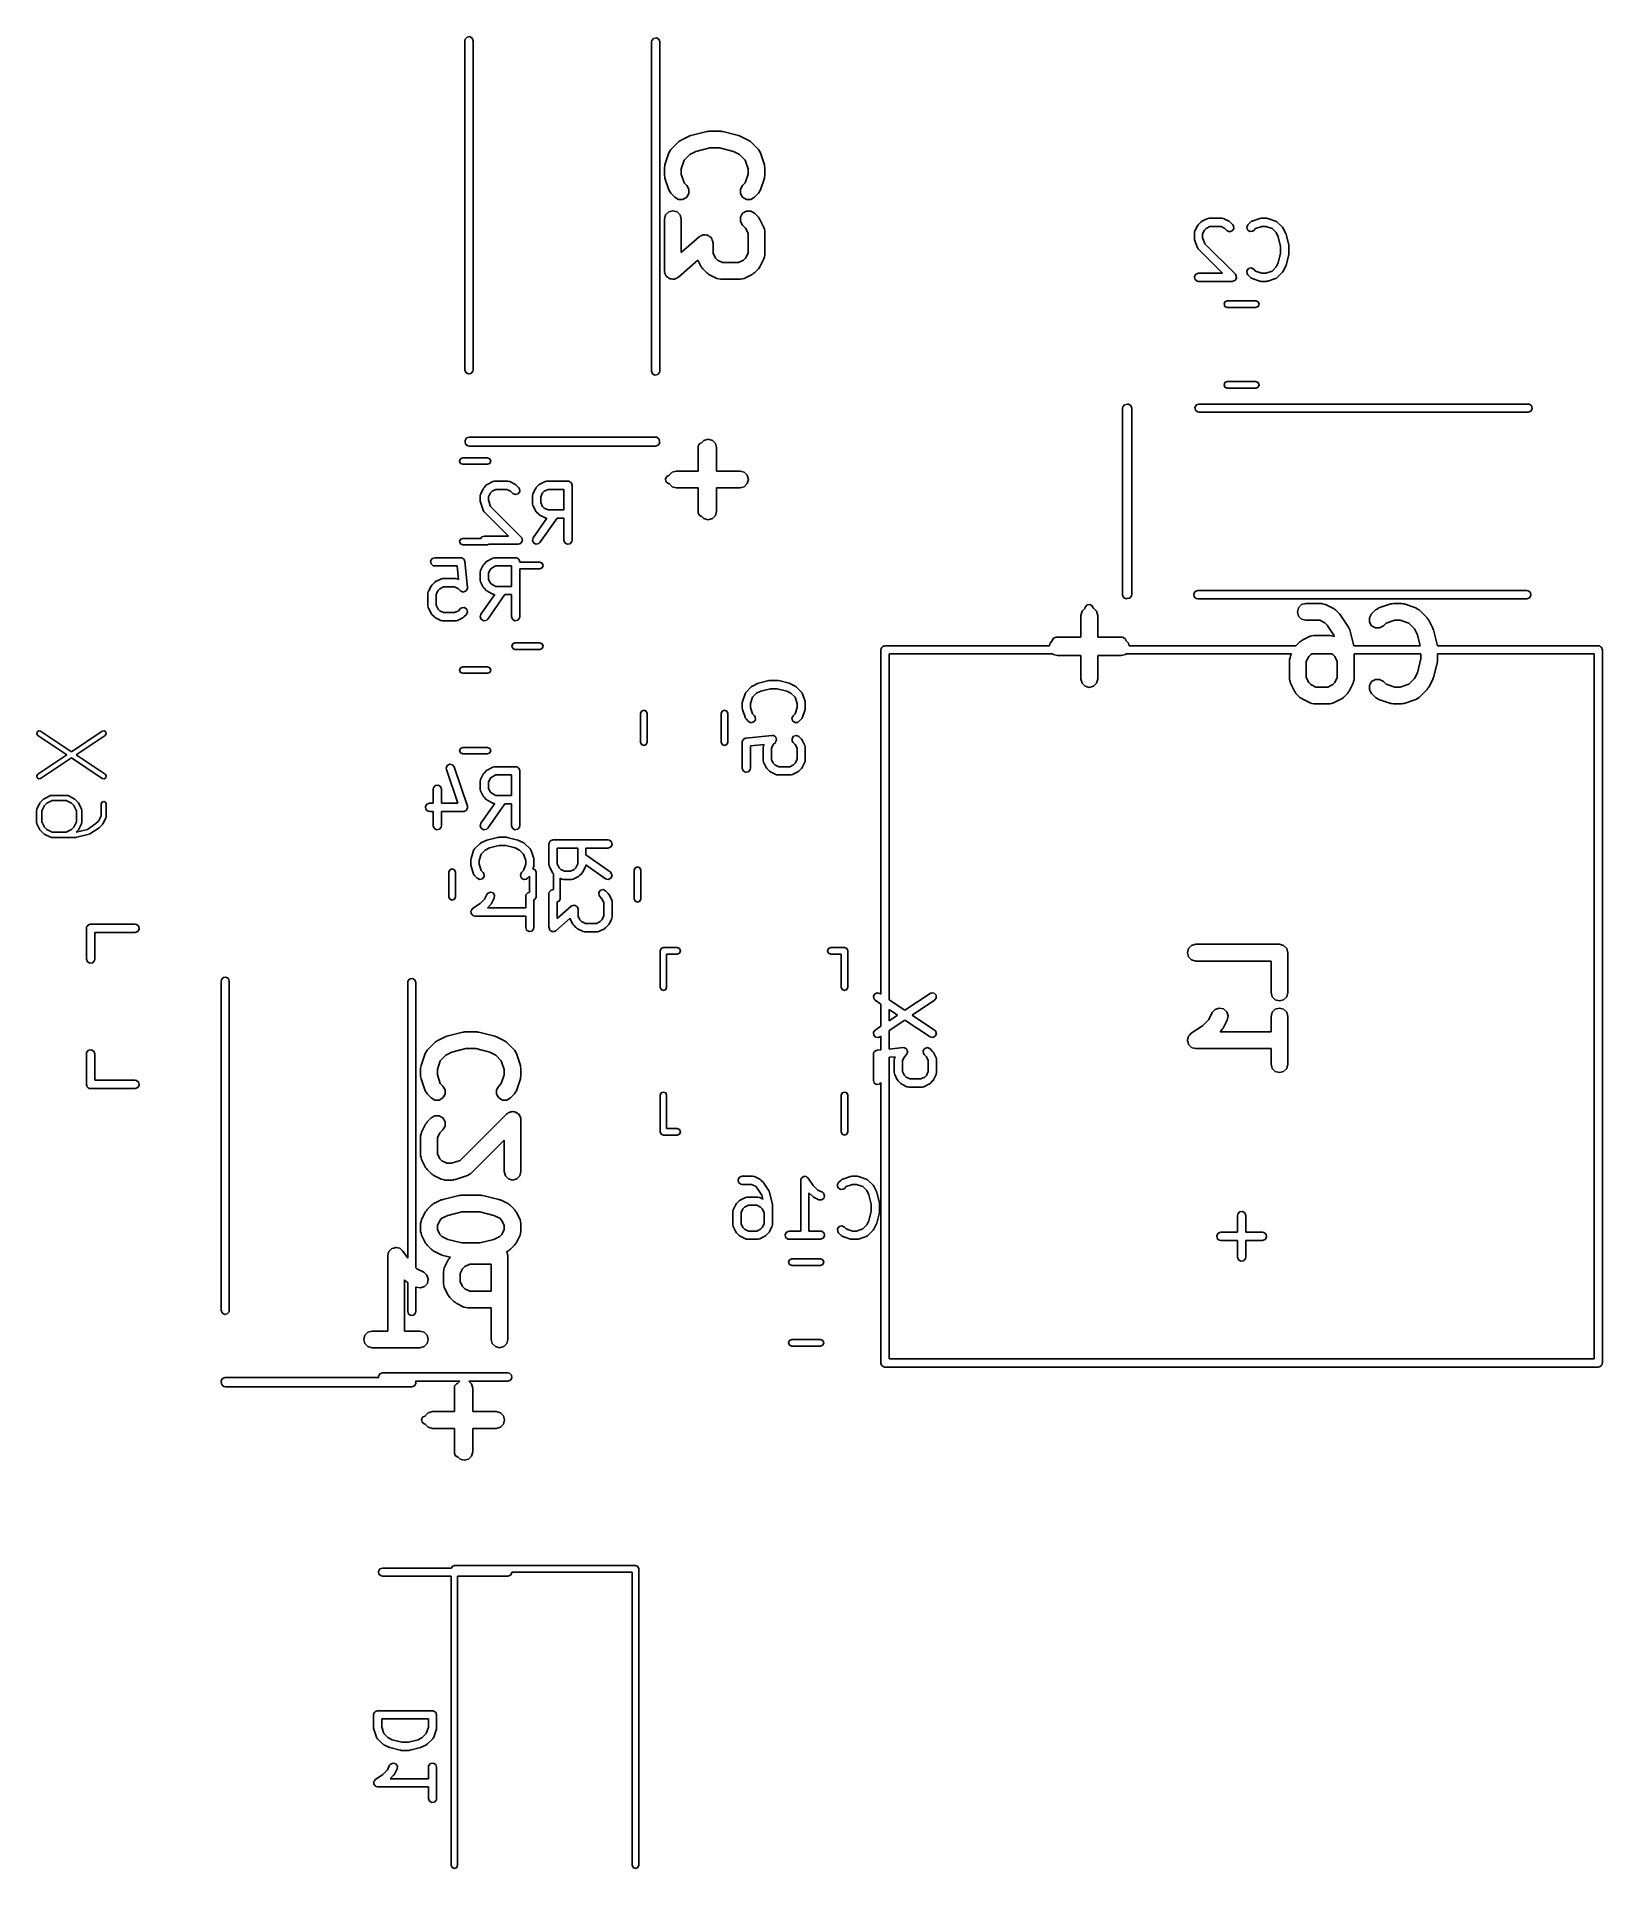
# Model space of a CAD drawing. Extents: x 5.31 to 6.43, y -4.8 to -3.49.
import ezdxf

# ---------------------------------------------------------------- set-up
doc = ezdxf.new("R2010")
doc.units = 0
doc.header["$MEASUREMENT"] = 0
doc.layers.add('BLACK', color=7, linetype='CONTINUOUS')

msp = doc.modelspace()

# ---------------------------------------------------------------- linework, layer by layer
at = {"layer": 'BLACK', "linetype": 'CONTINUOUS'}
for p, q in [((5.61415, -3.4909), (5.61433, -3.48989)), ((5.61415, -3.7271), (5.61415, -3.4909)), ((5.61433, -3.48989), (5.61562, -3.48834)), ((5.61562, -3.48834), (5.61761, -3.48799)), ((5.61761, -3.48799), (5.61936, -3.489)), ((5.61936, -3.489), (5.62005, -3.4909)), ((5.62005, -3.4909), (5.62005, -3.7271)), ((5.74805, -3.4918), (5.74823, -3.49079)), ((5.74805, -3.728), (5.74805, -3.4918)), ((5.74823, -3.49079), (5.74952, -3.48924)), ((5.74952, -3.48924), (5.75151, -3.48889)), ((5.75151, -3.48889), (5.75326, -3.4899)), ((5.75326, -3.4899), (5.75395, -3.4918)), ((5.75395, -3.4918), (5.75395, -3.728)), ((5.76851, -3.56285), (5.76924, -3.5622)), ((5.76924, -3.5622), (5.77495, -3.55935)), ((5.77495, -3.55935), (5.7756, -3.55921)), ((5.7756, -3.55921), (5.77618, -3.55889)), ((5.77618, -3.55889), (5.78761, -3.55604)), ((5.78761, -3.55604), (5.78835, -3.55605)), ((5.78835, -3.55605), (5.78906, -3.55586)), ((5.78906, -3.55586), (5.79763, -3.55586)), ((5.79763, -3.55586), (5.79835, -3.55605)), ((5.79835, -3.55605), (5.79909, -3.55604)), ((5.79909, -3.55604), (5.81052, -3.55889)), ((5.81052, -3.55889), (5.8111, -3.55921)), ((5.8111, -3.55921), (5.81175, -3.55935)), ((5.81175, -3.55935), (5.81746, -3.5622)), ((5.81746, -3.5622), (5.81818, -3.56285)), ((5.75766, -3.57996), (5.76051, -3.57139)), ((5.76051, -3.57139), (5.76127, -3.57024)), ((5.76127, -3.57024), (5.76196, -3.56904)), ((5.76196, -3.56904), (5.76768, -3.56333)), ((5.76768, -3.56333), (5.76851, -3.56285)), ((5.77547, -3.5725), (5.77145, -3.57653)), ((5.77973, -3.57038), (5.77547, -3.5725)), ((5.7898, -3.56786), (5.77973, -3.57038)), ((5.79689, -3.56786), (5.7898, -3.56786)), ((5.80697, -3.57038), (5.79689, -3.56786)), ((5.81122, -3.5725), (5.80697, -3.57038)), ((5.81525, -3.57653), (5.81122, -3.5725)), ((5.81818, -3.56285), (5.81902, -3.56333)), ((5.81902, -3.56333), (5.82473, -3.56904)), ((5.82473, -3.56904), (5.82542, -3.57024)), ((5.82542, -3.57024), (5.82618, -3.57139)), ((5.82618, -3.57139), (5.82904, -3.57996)), ((5.75735, -3.58186), (5.7576, -3.58092)), ((5.75735, -3.58757), (5.75735, -3.58186)), ((5.7576, -3.5885), (5.75735, -3.58757)), ((5.7576, -3.58092), (5.75766, -3.57996)), ((5.75766, -3.58947), (5.7576, -3.5885)), ((5.77145, -3.57653), (5.76935, -3.58283)), ((5.76935, -3.58283), (5.76935, -3.5866)), ((5.76935, -3.5866), (5.77145, -3.5929)), ((5.81735, -3.58283), (5.81525, -3.57653)), ((5.81525, -3.5929), (5.81735, -3.5866)), ((5.81735, -3.5866), (5.81735, -3.58283)), ((5.82904, -3.57996), (5.8291, -3.58092)), ((5.8291, -3.5885), (5.82904, -3.58947)), ((5.8291, -3.58092), (5.82935, -3.58186)), ((5.82935, -3.58757), (5.8291, -3.5885)), ((5.82935, -3.58186), (5.82935, -3.58757)), ((5.76051, -3.59804), (5.75766, -3.58947)), ((5.76127, -3.59919), (5.76051, -3.59804)), ((5.76196, -3.60039), (5.76127, -3.59919)), ((5.76482, -3.60324), (5.76196, -3.60039)), ((5.77145, -3.5929), (5.7733, -3.59476)), ((5.7733, -3.59476), (5.77486, -3.59745)), ((5.77486, -3.60055), (5.7733, -3.60324)), ((5.77486, -3.59745), (5.77486, -3.60055)), ((5.81184, -3.59745), (5.81339, -3.59476)), ((5.81184, -3.60055), (5.81184, -3.59745)), ((5.81339, -3.60324), (5.81184, -3.60055)), ((5.81339, -3.59476), (5.81525, -3.5929)), ((5.82473, -3.60039), (5.82188, -3.60324)), ((5.82542, -3.59919), (5.82473, -3.60039)), ((5.82618, -3.59804), (5.82542, -3.59919)), ((5.82904, -3.58947), (5.82618, -3.59804)), ((5.75815, -3.616), (5.76035, -3.6138)), ((5.76035, -3.6138), (5.76335, -3.613)), ((5.76335, -3.613), (5.76635, -3.6138)), ((5.76751, -3.6048), (5.76482, -3.60324)), ((5.76635, -3.6138), (5.76854, -3.616)), ((5.77061, -3.6048), (5.76751, -3.6048)), ((5.7733, -3.60324), (5.77061, -3.6048)), ((5.81184, -3.61745), (5.81339, -3.61476)), ((5.81608, -3.6048), (5.81339, -3.60324)), ((5.81339, -3.61476), (5.81608, -3.6132)), ((5.81919, -3.6048), (5.81608, -3.6048)), ((5.81608, -3.6132), (5.81919, -3.6132)), ((5.82188, -3.60324), (5.81919, -3.6048)), ((5.81919, -3.6132), (5.82188, -3.61476)), ((5.82188, -3.61476), (5.82473, -3.61761)), ((5.75735, -3.619), (5.75815, -3.616)), ((5.75735, -3.65614), (5.75735, -3.619)), ((5.76854, -3.616), (5.76935, -3.619)), ((5.76935, -3.619), (5.76935, -3.64292)), ((5.81184, -3.62055), (5.81184, -3.61745)), ((5.81339, -3.62324), (5.81184, -3.62055)), ((5.81556, -3.62541), (5.81339, -3.62324)), ((5.81735, -3.62899), (5.81556, -3.62541)), ((5.82473, -3.61761), (5.82522, -3.61845)), ((5.82522, -3.61845), (5.82586, -3.61917)), ((5.82586, -3.61917), (5.82871, -3.62489)), ((5.82871, -3.62489), (5.82899, -3.62624)), ((5.82899, -3.62624), (5.82935, -3.62757)), ((5.82935, -3.62757), (5.82935, -3.64471)), ((6.13761, -3.6288), (6.13779, -3.62779)), ((6.13779, -3.62779), (6.13791, -3.62765)), ((6.13791, -3.62765), (6.13793, -3.62748)), ((6.13793, -3.62748), (6.1398, -3.62373)), ((6.1398, -3.62373), (6.14033, -3.62302)), ((6.14033, -3.62302), (6.14035, -3.62296)), ((6.14035, -3.62296), (6.14223, -3.62109)), ((6.14223, -3.62109), (6.14295, -3.62058)), ((6.14295, -3.62058), (6.143, -3.62053)), ((6.143, -3.62053), (6.14674, -3.61866)), ((6.14487, -3.6268), (6.14352, -3.62949)), ((6.14606, -3.6256), (6.14487, -3.6268)), ((6.14876, -3.62425), (6.14606, -3.6256)), ((6.14674, -3.61866), (6.14773, -3.61837)), ((6.14773, -3.61837), (6.1479, -3.61841)), ((6.1479, -3.61841), (6.14807, -3.61835)), ((6.14807, -3.61835), (6.15744, -3.61835)), ((6.15674, -3.62425), (6.14876, -3.62425)), ((6.15944, -3.6256), (6.15674, -3.62425)), ((6.15744, -3.61835), (6.15845, -3.61852)), ((6.15845, -3.61852), (6.15858, -3.61864)), ((6.15858, -3.61864), (6.15876, -3.61866)), ((6.15876, -3.61866), (6.16251, -3.62053)), ((6.16098, -3.62714), (6.15944, -3.6256)), ((6.16281, -3.62799), (6.16098, -3.62714)), ((6.16251, -3.62053), (6.16322, -3.62106)), ((6.16476, -3.62747), (6.16281, -3.62799)), ((6.16322, -3.62106), (6.16328, -3.62109)), ((6.16328, -3.62109), (6.16515, -3.62296)), ((6.16592, -3.62581), (6.16476, -3.62747)), ((6.16515, -3.62296), (6.16574, -3.6238)), ((6.16574, -3.6238), (6.16592, -3.62581)), ((6.17512, -3.62479), (6.17597, -3.62296)), ((6.17564, -3.62674), (6.17512, -3.62479)), ((6.1773, -3.6279), (6.17564, -3.62674)), ((6.17597, -3.62296), (6.17785, -3.62109)), ((6.17931, -3.62772), (6.1773, -3.6279)), ((6.17785, -3.62109), (6.17869, -3.6205)), ((6.17869, -3.6205), (6.17886, -3.62048)), ((6.17886, -3.62048), (6.179, -3.62037)), ((6.179, -3.62037), (6.18463, -3.6185)), ((6.18015, -3.62714), (6.17931, -3.62772)), ((6.18153, -3.62575), (6.18015, -3.62714)), ((6.18604, -3.62425), (6.18153, -3.62575)), ((6.18463, -3.6185), (6.1855, -3.61837)), ((6.1855, -3.61837), (6.18556, -3.61835)), ((6.18556, -3.61835), (6.18931, -3.61835)), ((6.18883, -3.62425), (6.18604, -3.62425)), ((6.19334, -3.62575), (6.18883, -3.62425)), ((6.18931, -3.61835), (6.19018, -3.6185)), ((6.19018, -3.6185), (6.19024, -3.6185)), ((6.19024, -3.6185), (6.19587, -3.62037)), ((6.19626, -3.62867), (6.19334, -3.62575)), ((6.19587, -3.62037), (6.19677, -3.62086)), ((6.19677, -3.62086), (6.19686, -3.62101)), ((6.19686, -3.62101), (6.19702, -3.62109)), ((6.19702, -3.62109), (6.20077, -3.62483)), ((6.20077, -3.62483), (6.20128, -3.62556)), ((6.20128, -3.62556), (6.20133, -3.6256)), ((6.20133, -3.6256), (6.2032, -3.62935)), ((5.76935, -3.64292), (5.78225, -3.63163)), ((5.78225, -3.63163), (5.78279, -3.63137)), ((5.78279, -3.63137), (5.7832, -3.63095)), ((5.7832, -3.63095), (5.78416, -3.63069)), ((5.78416, -3.63069), (5.78504, -3.63026)), ((5.78504, -3.63026), (5.78563, -3.6303)), ((5.78563, -3.6303), (5.7862, -3.63014)), ((5.7862, -3.63014), (5.78716, -3.6304)), ((5.78716, -3.6304), (5.78814, -3.63046)), ((5.78814, -3.63046), (5.78863, -3.63079)), ((5.78863, -3.63079), (5.7892, -3.63095)), ((5.7892, -3.63095), (5.7899, -3.63164)), ((5.7899, -3.63164), (5.79072, -3.63219)), ((5.79072, -3.63219), (5.79098, -3.63272)), ((5.79098, -3.63272), (5.7914, -3.63314)), ((5.7914, -3.63314), (5.79166, -3.63409)), ((5.79166, -3.63409), (5.79209, -3.63498)), ((5.79209, -3.63498), (5.79205, -3.63557)), ((5.79205, -3.63557), (5.7922, -3.63614)), ((5.7922, -3.63614), (5.7922, -3.6433)), ((5.81735, -3.6433), (5.81735, -3.62899)), ((6.13761, -3.63255), (6.13761, -3.6288)), ((6.13764, -3.63261), (6.13761, -3.63255)), ((6.13777, -3.63348), (6.13764, -3.63261)), ((6.13964, -3.63911), (6.13777, -3.63348)), ((6.13975, -3.63924), (6.13964, -3.63911)), ((6.13976, -3.63942), (6.13975, -3.63924)), ((6.14035, -3.64026), (6.13976, -3.63942)), ((6.15781, -3.65772), (6.14035, -3.64026)), ((6.14352, -3.62949), (6.14352, -3.63207)), ((6.14352, -3.63207), (6.14502, -3.63658)), ((6.14502, -3.63658), (6.16703, -3.65858)), ((6.19777, -3.6317), (6.19626, -3.62867)), ((6.19948, -3.63853), (6.19777, -3.6317)), ((6.19948, -3.64343), (6.19948, -3.63853)), ((6.2032, -3.62935), (6.20335, -3.62984)), ((6.20335, -3.62984), (6.20342, -3.62996)), ((6.20342, -3.62996), (6.2053, -3.63746)), ((6.2053, -3.63746), (6.20534, -3.63804)), ((6.20534, -3.63804), (6.20539, -3.63817)), ((6.20539, -3.63817), (6.20539, -3.6438)), ((5.78133, -3.64838), (5.7673, -3.66066)), ((5.7837, -3.65311), (5.78133, -3.64838)), ((5.78434, -3.65383), (5.7837, -3.65311)), ((5.78482, -3.65467), (5.78434, -3.65383)), ((5.7922, -3.6433), (5.79399, -3.64687)), ((5.79399, -3.64687), (5.79547, -3.64835)), ((5.79547, -3.64835), (5.79905, -3.65014)), ((5.79905, -3.65014), (5.8105, -3.65014)), ((5.8105, -3.65014), (5.81408, -3.64835)), ((5.81408, -3.64835), (5.81556, -3.64687)), ((5.81556, -3.64687), (5.81735, -3.6433)), ((5.82522, -3.65383), (5.82473, -3.65467)), ((5.82586, -3.65311), (5.82522, -3.65383)), ((5.82871, -3.6474), (5.82586, -3.65311)), ((5.82899, -3.64605), (5.82871, -3.6474)), ((5.82935, -3.64471), (5.82899, -3.64605)), ((6.17521, -3.65615), (6.17637, -3.6545)), ((6.17637, -3.6545), (6.17832, -3.65398)), ((6.17832, -3.65398), (6.18015, -3.65483)), ((6.19334, -3.65621), (6.19626, -3.6533)), ((6.19626, -3.6533), (6.19777, -3.65026)), ((6.19777, -3.65026), (6.19948, -3.64343)), ((6.2032, -3.65262), (6.20133, -3.65636)), ((6.20322, -3.65248), (6.2032, -3.65262)), ((6.20342, -3.65201), (6.20322, -3.65248)), ((6.2053, -3.64451), (6.20342, -3.65201)), ((6.20539, -3.6438), (6.20528, -3.64438)), ((6.20528, -3.64438), (6.2053, -3.64451)), ((5.7575, -3.65672), (5.75735, -3.65614)), ((5.75746, -3.65731), (5.7575, -3.65672)), ((5.7579, -3.65819), (5.75746, -3.65731)), ((5.75815, -3.65914), (5.7579, -3.65819)), ((5.75857, -3.65956), (5.75815, -3.65914)), ((5.75883, -3.66009), (5.75857, -3.65956)), ((5.75965, -3.66064), (5.75883, -3.66009)), ((5.76035, -3.66134), (5.75965, -3.66064)), ((5.76092, -3.66149), (5.76035, -3.66134)), ((5.76141, -3.66182), (5.76092, -3.66149)), ((5.7624, -3.66189), (5.76141, -3.66182)), ((5.76335, -3.66214), (5.7624, -3.66189)), ((5.76392, -3.66199), (5.76335, -3.66214)), ((5.76451, -3.66203), (5.76392, -3.66199)), ((5.7654, -3.66159), (5.76451, -3.66203)), ((5.76635, -3.66134), (5.7654, -3.66159)), ((5.76677, -3.66092), (5.76635, -3.66134)), ((5.7673, -3.66066), (5.76677, -3.66092)), ((5.78768, -3.65753), (5.78482, -3.65467)), ((5.78851, -3.65801), (5.78768, -3.65753)), ((5.78924, -3.65865), (5.78851, -3.65801)), ((5.79495, -3.66151), (5.78924, -3.65865)), ((5.7963, -3.66179), (5.79495, -3.66151)), ((5.79763, -3.66214), (5.7963, -3.66179)), ((5.81192, -3.66214), (5.79763, -3.66214)), ((5.81325, -3.66179), (5.81192, -3.66214)), ((5.8146, -3.66151), (5.81325, -3.66179)), ((5.82032, -3.65865), (5.8146, -3.66151)), ((5.82104, -3.65801), (5.82032, -3.65865)), ((5.82188, -3.65753), (5.82104, -3.65801)), ((5.82473, -3.65467), (5.82188, -3.65753)), ((6.13766, -3.66016), (6.13867, -3.65841)), ((6.13801, -3.66214), (6.13766, -3.66016)), ((6.13956, -3.66344), (6.13801, -3.66214)), ((6.13867, -3.65841), (6.14057, -3.65772)), ((6.14057, -3.66362), (6.13956, -3.66344)), ((6.14057, -3.65772), (6.15781, -3.65772)), ((6.16494, -3.66362), (6.14057, -3.66362)), ((6.16577, -3.66332), (6.16494, -3.66362)), ((6.16663, -3.66309), (6.16577, -3.66332)), ((6.16671, -3.66298), (6.16663, -3.66309)), ((6.16684, -3.66293), (6.16671, -3.66298)), ((6.16728, -3.66216), (6.16684, -3.66293)), ((6.16703, -3.65858), (6.1674, -3.65911)), ((6.16779, -3.66143), (6.16728, -3.66216)), ((6.1674, -3.65911), (6.1675, -3.65919)), ((6.1675, -3.65919), (6.16751, -3.65927)), ((6.16751, -3.65927), (6.16761, -3.65942)), ((6.16761, -3.65942), (6.16769, -3.66031)), ((6.16769, -3.66031), (6.16785, -3.66118)), ((6.16785, -3.66118), (6.16778, -3.6613)), ((6.16778, -3.6613), (6.16779, -3.66143)), ((6.17539, -3.65817), (6.17521, -3.65615)), ((6.17597, -3.65901), (6.17539, -3.65817)), ((6.17785, -3.66088), (6.17597, -3.65901)), ((6.17801, -3.66096), (6.17785, -3.66088)), ((6.1781, -3.66111), (6.17801, -3.66096)), ((6.179, -3.66159), (6.1781, -3.66111)), ((6.18463, -3.66347), (6.179, -3.66159)), ((6.18015, -3.65483), (6.18153, -3.65621)), ((6.18153, -3.65621), (6.18604, -3.65772)), ((6.18469, -3.66347), (6.18463, -3.66347)), ((6.18556, -3.66362), (6.18469, -3.66347)), ((6.18931, -3.66362), (6.18556, -3.66362)), ((6.18604, -3.65772), (6.18883, -3.65772)), ((6.18883, -3.65772), (6.19334, -3.65621)), ((6.18937, -3.6636), (6.18931, -3.66362)), ((6.19024, -3.66347), (6.18937, -3.6636)), ((6.19587, -3.66159), (6.19024, -3.66347)), ((6.19601, -3.66149), (6.19587, -3.66159)), ((6.19618, -3.66147), (6.19601, -3.66149)), ((6.19702, -3.66088), (6.19618, -3.66147)), ((6.20077, -3.65713), (6.19702, -3.66088)), ((6.2008, -3.65707), (6.20077, -3.65713)), ((6.20133, -3.65636), (6.2008, -3.65707)), ((6.15885, -3.68006), (6.15954, -3.67839)), ((6.15954, -3.68173), (6.15885, -3.68006)), ((6.15954, -3.67839), (6.16121, -3.6777)), ((6.16121, -3.6777), (6.18179, -3.6777)), ((6.18179, -3.6777), (6.18346, -3.67839)), ((6.18346, -3.67839), (6.18415, -3.68006)), ((6.18415, -3.68006), (6.18346, -3.68173)), ((6.16121, -3.68243), (6.15954, -3.68173)), ((6.18179, -3.68243), (6.16121, -3.68243)), ((6.18346, -3.68173), (6.18179, -3.68243)), ((5.61484, -3.729), (5.61415, -3.7271)), ((5.61659, -3.73001), (5.61484, -3.729)), ((5.61858, -3.72966), (5.61659, -3.73001)), ((5.61987, -3.72811), (5.61858, -3.72966)), ((5.62005, -3.7271), (5.61987, -3.72811)), ((5.74874, -3.7299), (5.74805, -3.728)), ((5.75049, -3.73091), (5.74874, -3.7299)), ((5.75248, -3.73056), (5.75049, -3.73091)), ((5.75377, -3.72901), (5.75248, -3.73056)), ((5.75395, -3.728), (5.75377, -3.72901)), ((6.15885, -3.73794), (6.15954, -3.73627)), ((6.15954, -3.73961), (6.15885, -3.73794)), ((6.15954, -3.73627), (6.16121, -3.73557)), ((6.16121, -3.7403), (6.15954, -3.73961)), ((6.16121, -3.73557), (6.18179, -3.73557)), ((6.18179, -3.7403), (6.16121, -3.7403)), ((6.18179, -3.73557), (6.18346, -3.73627)), ((6.18346, -3.73961), (6.18179, -3.7403)), ((6.18346, -3.73627), (6.18415, -3.73794)), ((6.18415, -3.73794), (6.18346, -3.73961)), ((6.08605, -3.7547), (6.08623, -3.75369)), ((6.08605, -3.8885), (6.08605, -3.7547)), ((6.08623, -3.75369), (6.08752, -3.75214)), ((6.08752, -3.75214), (6.08951, -3.75179)), ((6.08951, -3.75179), (6.08954, -3.75181)), ((6.08954, -3.75181), (6.09021, -3.75169)), ((6.09021, -3.75169), (6.09196, -3.7527)), ((6.09196, -3.7527), (6.09265, -3.7546)), ((6.09265, -3.7546), (6.09265, -3.8884)), ((6.13799, -3.75409), (6.139, -3.75234)), ((6.13834, -3.75608), (6.13799, -3.75409)), ((6.13989, -3.75737), (6.13834, -3.75608)), ((6.139, -3.75234), (6.1409, -3.75165)), ((6.1409, -3.75755), (6.13989, -3.75737)), ((6.1409, -3.75165), (6.3771, -3.75165)), ((6.3771, -3.75755), (6.1409, -3.75755)), ((6.3771, -3.75165), (6.37811, -3.75183)), ((6.379, -3.75686), (6.3771, -3.75755)), ((6.37811, -3.75183), (6.37966, -3.75312)), ((6.38001, -3.75511), (6.379, -3.75686)), ((6.37966, -3.75312), (6.38001, -3.75511)), ((5.61419, -3.77779), (5.6152, -3.77604)), ((5.61431, -3.77846), (5.61419, -3.77779)), ((5.61429, -3.77849), (5.61431, -3.77846)), ((5.61464, -3.78048), (5.61429, -3.77849)), ((5.61619, -3.78177), (5.61464, -3.78048)), ((5.6152, -3.77604), (5.6171, -3.77535)), ((5.6172, -3.78195), (5.61619, -3.78177)), ((5.6171, -3.77535), (5.7509, -3.77535)), ((5.751, -3.78195), (5.6172, -3.78195)), ((5.7509, -3.77535), (5.75191, -3.77553)), ((5.7529, -3.78126), (5.751, -3.78195)), ((5.75191, -3.77553), (5.75346, -3.77682)), ((5.75391, -3.77951), (5.7529, -3.78126)), ((5.75346, -3.77682), (5.75381, -3.77881)), ((5.75381, -3.77881), (5.75379, -3.77884)), ((5.75379, -3.77884), (5.75391, -3.77951)), ((5.78155, -3.7823), (5.78173, -3.78129)), ((5.78155, -3.7998), (5.78155, -3.7823)), ((5.78173, -3.78129), (5.78302, -3.77974)), ((5.78302, -3.77974), (5.78383, -3.7796)), ((5.78383, -3.7796), (5.78569, -3.77775)), ((5.78569, -3.77775), (5.78869, -3.77694)), ((5.78869, -3.77694), (5.79169, -3.77775)), ((5.79169, -3.77775), (5.79388, -3.77994)), ((5.79388, -3.77994), (5.79469, -3.78294)), ((5.79469, -3.78294), (5.79469, -3.7998)), ((5.6102, -3.79256), (5.61089, -3.79089)), ((5.61089, -3.79423), (5.6102, -3.79256)), ((5.61089, -3.79089), (5.61256, -3.7902)), ((5.61256, -3.79493), (5.61089, -3.79423)), ((5.61256, -3.7902), (5.63044, -3.7902)), ((5.63044, -3.79493), (5.61256, -3.79493)), ((5.63044, -3.7902), (5.63211, -3.79089)), ((5.63211, -3.79423), (5.63044, -3.79493)), ((5.63211, -3.79089), (5.6328, -3.79256)), ((5.6328, -3.79256), (5.63211, -3.79423)), ((5.6273, -3.81241), (5.62783, -3.8117)), ((5.62783, -3.8117), (5.62785, -3.81164)), ((5.62785, -3.81164), (5.62973, -3.80977)), ((5.62973, -3.80977), (5.63045, -3.80926)), ((5.63045, -3.80926), (5.6305, -3.80921)), ((5.6305, -3.80921), (5.63424, -3.80734)), ((5.63424, -3.80734), (5.63523, -3.80705)), ((5.63523, -3.80705), (5.6354, -3.80709)), ((5.6354, -3.80709), (5.63557, -3.80703)), ((5.63557, -3.80703), (5.64494, -3.80703)), ((5.64494, -3.80703), (5.64595, -3.8072)), ((5.64595, -3.8072), (5.64608, -3.80732)), ((5.64608, -3.80732), (5.64626, -3.80734)), ((5.64626, -3.80734), (5.65001, -3.80921)), ((5.65001, -3.80921), (5.65072, -3.80974)), ((5.65072, -3.80974), (5.65078, -3.80977)), ((5.65078, -3.80977), (5.65265, -3.81164)), ((5.65265, -3.81164), (5.65324, -3.81248)), ((5.6648, -3.81241), (5.66532, -3.8117)), ((5.66532, -3.8117), (5.66535, -3.81164)), ((5.66535, -3.81164), (5.66722, -3.80977)), ((5.66722, -3.80977), (5.66795, -3.80926)), ((5.66795, -3.80926), (5.66799, -3.80921)), ((5.66799, -3.80921), (5.67174, -3.80734)), ((5.67174, -3.80734), (5.67272, -3.80705)), ((5.67272, -3.80705), (5.67289, -3.80709)), ((5.67289, -3.80709), (5.67306, -3.80703)), ((5.67306, -3.80703), (5.68806, -3.80703)), ((5.68806, -3.80703), (5.68844, -3.80709)), ((5.68844, -3.80709), (5.68857, -3.80707)), ((5.68857, -3.80707), (5.68869, -3.80714)), ((5.68869, -3.80714), (5.68907, -3.8072)), ((5.68907, -3.8072), (5.68966, -3.8077)), ((5.68966, -3.8077), (5.69032, -3.80808)), ((5.69032, -3.80808), (5.69041, -3.80833)), ((5.69041, -3.80833), (5.69062, -3.8085)), ((5.69062, -3.8085), (5.69075, -3.80926)), ((5.69075, -3.80926), (5.69101, -3.80998)), ((5.69101, -3.80998), (5.69101, -3.84935)), ((5.75799, -3.80539), (5.759, -3.80364)), ((5.75834, -3.80738), (5.75799, -3.80539)), ((5.75989, -3.80867), (5.75834, -3.80738)), ((5.759, -3.80364), (5.76056, -3.80307)), ((5.76064, -3.80881), (5.75989, -3.80867)), ((5.76056, -3.80307), (5.76063, -3.8028)), ((5.76063, -3.8028), (5.76283, -3.8006)), ((5.76283, -3.811), (5.76064, -3.80881)), ((5.76283, -3.8006), (5.76583, -3.7998)), ((5.76583, -3.8118), (5.76283, -3.811)), ((5.76583, -3.7998), (5.78155, -3.7998)), ((5.78155, -3.8118), (5.76583, -3.8118)), ((5.78155, -3.8295), (5.78155, -3.8118)), ((5.79469, -3.7998), (5.81154, -3.7998)), ((5.81154, -3.8118), (5.79469, -3.8118)), ((5.79469, -3.8118), (5.79469, -3.82866)), ((5.81154, -3.7998), (5.81454, -3.8006)), ((5.81454, -3.811), (5.81154, -3.8118)), ((5.81454, -3.8006), (5.81674, -3.8028)), ((5.81674, -3.8088), (5.81454, -3.811)), ((5.81674, -3.8028), (5.81754, -3.8058)), ((5.81754, -3.8058), (5.81674, -3.8088)), ((5.62511, -3.81748), (5.62529, -3.81647)), ((5.62511, -3.82123), (5.62511, -3.81748)), ((5.62514, -3.82129), (5.62511, -3.82123)), ((5.62527, -3.82216), (5.62514, -3.82129)), ((5.62714, -3.82779), (5.62527, -3.82216)), ((5.62529, -3.81647), (5.62541, -3.81633)), ((5.62541, -3.81633), (5.62543, -3.81616)), ((5.62543, -3.81616), (5.6273, -3.81241)), ((5.63237, -3.81548), (5.63102, -3.81818)), ((5.63102, -3.81818), (5.63102, -3.82075)), ((5.63102, -3.82075), (5.63252, -3.82526)), ((5.63356, -3.81428), (5.63237, -3.81548)), ((5.63252, -3.82526), (5.65453, -3.84726)), ((5.63626, -3.81293), (5.63356, -3.81428)), ((5.64424, -3.81293), (5.63626, -3.81293)), ((5.64694, -3.81428), (5.64424, -3.81293)), ((5.64848, -3.81582), (5.64694, -3.81428)), ((5.65031, -3.81667), (5.64848, -3.81582)), ((5.65226, -3.81615), (5.65031, -3.81667)), ((5.65342, -3.81449), (5.65226, -3.81615)), ((5.65324, -3.81248), (5.65342, -3.81449)), ((5.66261, -3.81748), (5.66279, -3.81647)), ((5.66261, -3.8231), (5.66261, -3.81748)), ((5.66267, -3.82327), (5.66261, -3.8231)), ((5.66263, -3.82344), (5.66267, -3.82327)), ((5.66292, -3.82442), (5.66263, -3.82344)), ((5.66279, -3.81647), (5.6629, -3.81633)), ((5.6629, -3.81633), (5.66292, -3.81616)), ((5.66292, -3.81616), (5.6648, -3.81241)), ((5.6648, -3.82817), (5.66292, -3.82442)), ((5.66986, -3.81548), (5.66851, -3.81818)), ((5.66851, -3.81818), (5.66851, -3.82241)), ((5.66851, -3.82241), (5.66986, -3.8251)), ((5.67106, -3.81428), (5.66986, -3.81548)), ((5.66986, -3.8251), (5.67106, -3.8263)), ((5.67376, -3.81293), (5.67106, -3.81428)), ((5.68511, -3.81293), (5.67376, -3.81293)), ((5.68511, -3.82765), (5.68511, -3.81293)), ((5.62725, -3.82792), (5.62714, -3.82779)), ((5.62726, -3.8281), (5.62725, -3.82792)), ((5.62785, -3.82894), (5.62726, -3.8281)), ((5.64531, -3.8464), (5.62785, -3.82894)), ((5.66314, -3.84766), (5.67302, -3.83355)), ((5.66484, -3.82822), (5.6648, -3.82817)), ((5.66535, -3.82894), (5.66484, -3.82822)), ((5.66722, -3.83082), (5.66535, -3.82894)), ((5.66728, -3.83084), (5.66722, -3.83082)), ((5.66799, -3.83137), (5.66728, -3.83084)), ((5.68022, -3.83355), (5.66798, -3.85104)), ((5.67174, -3.83324), (5.66799, -3.83137)), ((5.67106, -3.8263), (5.67376, -3.82765)), ((5.67192, -3.83326), (5.67174, -3.83324)), ((5.67205, -3.83338), (5.67192, -3.83326)), ((5.67302, -3.83355), (5.67205, -3.83338)), ((5.67376, -3.82765), (5.68511, -3.82765)), ((5.68511, -3.83355), (5.68022, -3.83355)), ((5.68511, -3.84935), (5.68511, -3.83355)), ((5.78224, -3.8314), (5.78155, -3.8295)), ((5.78399, -3.83241), (5.78224, -3.8314)), ((5.7842, -3.83237), (5.78399, -3.83241)), ((5.78569, -3.83385), (5.7842, -3.83237)), ((5.78869, -3.83466), (5.78569, -3.83385)), ((5.79169, -3.83385), (5.78869, -3.83466)), ((5.79388, -3.83166), (5.79169, -3.83385)), ((5.79469, -3.82866), (5.79388, -3.83166)), ((5.6102, -3.85044), (5.61089, -3.84877)), ((5.61089, -3.85211), (5.6102, -3.85044)), ((5.61089, -3.84877), (5.61256, -3.84807)), ((5.61256, -3.84807), (5.6256, -3.84807)), ((5.6256, -3.84807), (5.62617, -3.84709)), ((5.62617, -3.84709), (5.62807, -3.8464)), ((5.62807, -3.8464), (5.64531, -3.8464)), ((5.65413, -3.85177), (5.65327, -3.852)), ((5.65421, -3.85166), (5.65413, -3.85177)), ((5.65434, -3.85161), (5.65421, -3.85166)), ((5.65478, -3.85084), (5.65434, -3.85161)), ((5.65453, -3.84726), (5.6549, -3.84779)), ((5.65529, -3.85011), (5.65478, -3.85084)), ((5.6549, -3.84779), (5.655, -3.84787)), ((5.655, -3.84787), (5.65501, -3.84795)), ((5.65501, -3.84795), (5.65511, -3.8481)), ((5.65511, -3.8481), (5.65519, -3.84899)), ((5.65519, -3.84899), (5.65535, -3.84986)), ((5.65535, -3.84986), (5.65528, -3.84998)), ((5.65528, -3.84998), (5.65529, -3.85011)), ((5.66262, -3.84961), (5.66314, -3.84766)), ((5.66347, -3.85144), (5.66262, -3.84961)), ((5.6653, -3.85229), (5.66347, -3.85144)), ((5.66726, -3.85177), (5.6653, -3.85229)), ((5.66798, -3.85104), (5.66726, -3.85177)), ((5.6858, -3.85125), (5.68511, -3.84935)), ((5.68755, -3.85226), (5.6858, -3.85125)), ((5.69083, -3.85036), (5.68954, -3.85191)), ((5.69101, -3.84935), (5.69083, -3.85036)), ((5.58953, -3.86439), (5.59054, -3.86264)), ((5.58988, -3.86638), (5.58953, -3.86439)), ((5.59054, -3.86264), (5.59244, -3.86195)), ((5.59244, -3.86195), (5.61119, -3.86195)), ((5.61256, -3.8528), (5.61089, -3.85211)), ((5.61119, -3.86195), (5.61134, -3.86198)), ((5.61134, -3.86198), (5.61141, -3.86196)), ((5.61141, -3.86196), (5.61152, -3.86201)), ((5.61152, -3.86201), (5.6122, -3.86213)), ((5.6122, -3.86213), (5.61268, -3.86253)), ((5.63044, -3.8528), (5.61256, -3.8528)), ((5.61268, -3.86253), (5.61325, -3.86279)), ((5.61325, -3.86279), (5.61343, -3.86316)), ((5.61343, -3.86316), (5.61375, -3.86342)), ((5.61375, -3.86342), (5.61385, -3.86404)), ((5.61385, -3.86404), (5.61413, -3.86461)), ((5.61413, -3.86461), (5.616, -3.88335)), ((5.62785, -3.86656), (5.62972, -3.86469)), ((5.62972, -3.86469), (5.63045, -3.86418)), ((5.63164, -3.8523), (5.63044, -3.8528)), ((5.63045, -3.86418), (5.63049, -3.86413)), ((5.63049, -3.86413), (5.63424, -3.86226)), ((5.65244, -3.8523), (5.63164, -3.8523)), ((5.63424, -3.86226), (5.63522, -3.86197)), ((5.63522, -3.86197), (5.63539, -3.86201)), ((5.63539, -3.86201), (5.63556, -3.86195)), ((5.63556, -3.86195), (5.65056, -3.86195)), ((5.65056, -3.86195), (5.65094, -3.86202)), ((5.65094, -3.86202), (5.65107, -3.86199)), ((5.65107, -3.86199), (5.65119, -3.86206)), ((5.65119, -3.86206), (5.65157, -3.86213)), ((5.65157, -3.86213), (5.65216, -3.86262)), ((5.65216, -3.86262), (5.65282, -3.863)), ((5.65327, -3.852), (5.65244, -3.8523)), ((5.65282, -3.863), (5.65291, -3.86325)), ((5.65291, -3.86325), (5.65312, -3.86342)), ((5.65312, -3.86342), (5.65325, -3.86418)), ((5.65325, -3.86418), (5.65351, -3.8649)), ((5.65351, -3.8649), (5.65351, -3.8652)), ((5.68954, -3.85191), (5.68755, -3.85226)), ((5.59143, -3.86768), (5.58988, -3.86638)), ((5.59244, -3.86785), (5.59143, -3.86768)), ((5.60852, -3.86785), (5.59244, -3.86785)), ((5.593, -3.87913), (5.59674, -3.87726)), ((5.59674, -3.87726), (5.59773, -3.87697)), ((5.59773, -3.87697), (5.5979, -3.87701)), ((5.5979, -3.87701), (5.59807, -3.87695)), ((5.59807, -3.87695), (5.60744, -3.87695)), ((5.60744, -3.87695), (5.60845, -3.87712)), ((5.60845, -3.87712), (5.60858, -3.87724)), ((5.60949, -3.87762), (5.60852, -3.86785)), ((5.60858, -3.87724), (5.60876, -3.87726)), ((5.60876, -3.87726), (5.60949, -3.87762)), ((5.62511, -3.8724), (5.62529, -3.87139)), ((5.62511, -3.87802), (5.62511, -3.8724)), ((5.62517, -3.87819), (5.62511, -3.87802)), ((5.62529, -3.87139), (5.6254, -3.87125)), ((5.6254, -3.87125), (5.62542, -3.87108)), ((5.62542, -3.87108), (5.6273, -3.86733)), ((5.6273, -3.86733), (5.62782, -3.86662)), ((5.62782, -3.86662), (5.62785, -3.86656)), ((5.63236, -3.8704), (5.63101, -3.8731)), ((5.63101, -3.8731), (5.63101, -3.87733)), ((5.63101, -3.87733), (5.63236, -3.88002)), ((5.63356, -3.8692), (5.63236, -3.8704)), ((5.63626, -3.86785), (5.63356, -3.8692)), ((5.64761, -3.86785), (5.63626, -3.86785)), ((5.64761, -3.88257), (5.64761, -3.86785)), ((5.65351, -3.8652), (5.66794, -3.8652)), ((5.66794, -3.86993), (5.65351, -3.86993)), ((5.65351, -3.86993), (5.65351, -3.90427)), ((5.66794, -3.8652), (5.66961, -3.86589)), ((5.66961, -3.86923), (5.66794, -3.86993)), ((5.66961, -3.86589), (5.6703, -3.86756)), ((5.6703, -3.86756), (5.66961, -3.86923)), ((5.58761, -3.8874), (5.58779, -3.88639)), ((5.58761, -3.89677), (5.58761, -3.8874)), ((5.58779, -3.88639), (5.58791, -3.88625)), ((5.58791, -3.88625), (5.58793, -3.88608)), ((5.58793, -3.88608), (5.5898, -3.88233)), ((5.5898, -3.88233), (5.59033, -3.88162)), ((5.59033, -3.88162), (5.59035, -3.88156)), ((5.59035, -3.88156), (5.59223, -3.87969)), ((5.59223, -3.87969), (5.59295, -3.87918)), ((5.59295, -3.87918), (5.593, -3.87913)), ((5.59487, -3.8854), (5.59352, -3.8881)), ((5.59352, -3.8881), (5.59352, -3.89607)), ((5.59606, -3.8842), (5.59487, -3.8854)), ((5.59876, -3.88285), (5.59606, -3.8842)), ((5.60674, -3.88285), (5.59876, -3.88285)), ((5.60944, -3.8842), (5.60674, -3.88285)), ((5.61098, -3.88574), (5.60944, -3.8842)), ((5.61099, -3.88574), (5.61098, -3.88574)), ((5.611, -3.88576), (5.61099, -3.88574)), ((5.61191, -3.88617), (5.611, -3.88576)), ((5.61281, -3.88659), (5.61191, -3.88617)), ((5.61282, -3.88658), (5.61281, -3.88659)), ((5.61284, -3.88659), (5.61282, -3.88658)), ((5.6138, -3.88632), (5.61284, -3.88659)), ((5.61476, -3.88607), (5.6138, -3.88632)), ((5.61477, -3.88605), (5.61476, -3.88607)), ((5.61479, -3.88605), (5.61477, -3.88605)), ((5.61535, -3.88522), (5.61479, -3.88605)), ((5.61592, -3.88441), (5.61535, -3.88522)), ((5.61592, -3.88438), (5.61591, -3.88439)), ((5.61591, -3.88439), (5.61592, -3.88441)), ((5.616, -3.88335), (5.61592, -3.88438)), ((5.62513, -3.87836), (5.62517, -3.87819)), ((5.62542, -3.87934), (5.62513, -3.87836)), ((5.6273, -3.88309), (5.62542, -3.87934)), ((5.62564, -3.90258), (5.63552, -3.88847)), ((5.62734, -3.88314), (5.6273, -3.88309)), ((5.62785, -3.88386), (5.62734, -3.88314)), ((5.62972, -3.88574), (5.62785, -3.88386)), ((5.62978, -3.88576), (5.62972, -3.88574)), ((5.63049, -3.88629), (5.62978, -3.88576)), ((5.64272, -3.88848), (5.63048, -3.90596)), ((5.63424, -3.88816), (5.63049, -3.88629)), ((5.63236, -3.88002), (5.63356, -3.88122)), ((5.63356, -3.88122), (5.63626, -3.88257)), ((5.63442, -3.88818), (5.63424, -3.88816)), ((5.63455, -3.8883), (5.63442, -3.88818)), ((5.63552, -3.88847), (5.63455, -3.8883)), ((5.63626, -3.88257), (5.64761, -3.88257)), ((5.64761, -3.88848), (5.64272, -3.88848)), ((5.64761, -3.90427), (5.64761, -3.88848)), ((6.08674, -3.8904), (6.08605, -3.8885)), ((6.08849, -3.89141), (6.08674, -3.8904)), ((6.09118, -3.89096), (6.08919, -3.89131)), ((6.09247, -3.88941), (6.09118, -3.89096)), ((6.09265, -3.8884), (6.09247, -3.88941)), ((6.13709, -3.88799), (6.1381, -3.88624)), ((6.13744, -3.88998), (6.13709, -3.88799)), ((6.13899, -3.89127), (6.13744, -3.88998)), ((6.1381, -3.88624), (6.14, -3.88555)), ((6.14, -3.88555), (6.3762, -3.88555)), ((6.3762, -3.88555), (6.37721, -3.88573)), ((6.3781, -3.89076), (6.3762, -3.89145)), ((6.37721, -3.88573), (6.37876, -3.88702)), ((6.37911, -3.88901), (6.3781, -3.89076)), ((6.37876, -3.88702), (6.37911, -3.88901)), ((5.58767, -3.89694), (5.58761, -3.89677)), ((5.58763, -3.89711), (5.58767, -3.89694)), ((5.58793, -3.89809), (5.58763, -3.89711)), ((5.5898, -3.90184), (5.58793, -3.89809)), ((5.58985, -3.90189), (5.5898, -3.90184)), ((5.59035, -3.90261), (5.58985, -3.90189)), ((5.59223, -3.90448), (5.59035, -3.90261)), ((5.59352, -3.89607), (5.59487, -3.89877)), ((5.59487, -3.89877), (5.59606, -3.89997)), ((5.59606, -3.89997), (5.59876, -3.90132)), ((5.59876, -3.90132), (5.60674, -3.90132)), ((5.60674, -3.90132), (5.60944, -3.89997)), ((5.60944, -3.89997), (5.61098, -3.89843)), ((5.61098, -3.89843), (5.61182, -3.89785)), ((5.61182, -3.89785), (5.61383, -3.89767)), ((5.61515, -3.90261), (5.61328, -3.90448)), ((5.61383, -3.89767), (5.61548, -3.89883)), ((5.61601, -3.90078), (5.61515, -3.90261)), ((5.61548, -3.89883), (5.61601, -3.90078)), ((5.62512, -3.90453), (5.62564, -3.90258)), ((5.6483, -3.90617), (5.64761, -3.90427)), ((5.65351, -3.90427), (5.65333, -3.90528)), ((6.0562, -3.90333), (6.057, -3.90033)), ((6.0562, -3.91905), (6.0562, -3.90333)), ((6.057, -3.90033), (6.05919, -3.89814)), ((6.05919, -3.89814), (6.05933, -3.89739)), ((6.05933, -3.89739), (6.06062, -3.89584)), ((6.06062, -3.89584), (6.06261, -3.89549)), ((6.06261, -3.89549), (6.06436, -3.8965)), ((6.06436, -3.8965), (6.06493, -3.89806)), ((6.06493, -3.89806), (6.0652, -3.89813)), ((6.0652, -3.89813), (6.0674, -3.90033)), ((6.0674, -3.90033), (6.0682, -3.90333)), ((6.0682, -3.90333), (6.0682, -3.91905)), ((6.08916, -3.89129), (6.08849, -3.89141)), ((6.08919, -3.89131), (6.08916, -3.89129)), ((6.14, -3.89145), (6.13899, -3.89127)), ((6.3762, -3.89145), (6.14, -3.89145)), ((6.21157, -3.90085), (6.21238, -3.89785)), ((6.21238, -3.90385), (6.21157, -3.90085)), ((6.21238, -3.89785), (6.21457, -3.89565)), ((6.21457, -3.90604), (6.21238, -3.90385)), ((6.21457, -3.89565), (6.21757, -3.89485)), ((6.21757, -3.89485), (6.229, -3.89485)), ((6.229, -3.89485), (6.23033, -3.8952)), ((6.23033, -3.8952), (6.23168, -3.89548)), ((6.23168, -3.89548), (6.2374, -3.89834)), ((6.2374, -3.89834), (6.23812, -3.89898)), ((6.23812, -3.89898), (6.23896, -3.89946)), ((6.23896, -3.89946), (6.24181, -3.90232)), ((6.24181, -3.90232), (6.24211, -3.90284)), ((6.24211, -3.90284), (6.24256, -3.90323)), ((6.24256, -3.90323), (6.24828, -3.91181)), ((6.2632, -3.90501), (6.26476, -3.90232)), ((6.26476, -3.90232), (6.26761, -3.89946)), ((6.26761, -3.89946), (6.26881, -3.89877)), ((6.26881, -3.89877), (6.26996, -3.89801)), ((6.26996, -3.89801), (6.27853, -3.89516)), ((6.27853, -3.89516), (6.2795, -3.8951)), ((6.2795, -3.8951), (6.28043, -3.89485)), ((6.28043, -3.89485), (6.28614, -3.89485)), ((6.28614, -3.89485), (6.28708, -3.8951)), ((6.28708, -3.8951), (6.28804, -3.89516)), ((6.28804, -3.89516), (6.29661, -3.89801)), ((6.29661, -3.89801), (6.29776, -3.89877)), ((6.29776, -3.89877), (6.29896, -3.89946)), ((6.29896, -3.89946), (6.30467, -3.90518)), ((5.59229, -3.90451), (5.59223, -3.90448)), ((5.593, -3.90504), (5.59229, -3.90451)), ((5.59674, -3.90691), (5.593, -3.90504)), ((5.59692, -3.90693), (5.59674, -3.90691)), ((5.59706, -3.90705), (5.59692, -3.90693)), ((5.59807, -3.90722), (5.59706, -3.90705)), ((5.60744, -3.90722), (5.59807, -3.90722)), ((5.60761, -3.90716), (5.60744, -3.90722)), ((5.60778, -3.9072), (5.60761, -3.90716)), ((5.60876, -3.90691), (5.60778, -3.9072)), ((5.61251, -3.90504), (5.60876, -3.90691)), ((5.61255, -3.90499), (5.61251, -3.90504)), ((5.61328, -3.90448), (5.61255, -3.90499)), ((5.62597, -3.90636), (5.62512, -3.90453)), ((5.6278, -3.90721), (5.62597, -3.90636)), ((5.62976, -3.90669), (5.6278, -3.90721)), ((5.63048, -3.90596), (5.62976, -3.90669)), ((5.65005, -3.90718), (5.6483, -3.90617)), ((5.65204, -3.90683), (5.65005, -3.90718)), ((5.65333, -3.90528), (5.65204, -3.90683)), ((6.21757, -3.90685), (6.21457, -3.90604)), ((6.22758, -3.90685), (6.21757, -3.90685)), ((6.23116, -3.90864), (6.22758, -3.90685)), ((6.23291, -3.91038), (6.23116, -3.90864)), ((6.23772, -3.9176), (6.23291, -3.91038)), ((6.24828, -3.91181), (6.24861, -3.91278)), ((6.24861, -3.91278), (6.24911, -3.91368)), ((6.24911, -3.91368), (6.25196, -3.92511)), ((6.2632, -3.90811), (6.2632, -3.90501)), ((6.26476, -3.9108), (6.2632, -3.90811)), ((6.26745, -3.91236), (6.26476, -3.9108)), ((6.27055, -3.91236), (6.26745, -3.91236)), ((6.27324, -3.9108), (6.27055, -3.91236)), ((6.2751, -3.90895), (6.27324, -3.9108)), ((6.2814, -3.90685), (6.2751, -3.90895)), ((6.28517, -3.90685), (6.2814, -3.90685)), ((6.29147, -3.90895), (6.28517, -3.90685)), ((6.2955, -3.91297), (6.29147, -3.90895)), ((6.29762, -3.91723), (6.2955, -3.91297)), ((6.2996, -3.92514), (6.29762, -3.91723)), ((6.30467, -3.90518), (6.30515, -3.90601)), ((6.30515, -3.90601), (6.3058, -3.90674)), ((6.3058, -3.90674), (6.30865, -3.91245)), ((6.30865, -3.91245), (6.30879, -3.9131)), ((6.30879, -3.9131), (6.30911, -3.91368)), ((6.30911, -3.91368), (6.31196, -3.92511)), ((5.6477, -3.92544), (5.64839, -3.92377)), ((5.64839, -3.92711), (5.6477, -3.92544)), ((5.64839, -3.92377), (5.65006, -3.92307)), ((5.65006, -3.9278), (5.64839, -3.92711)), ((5.65006, -3.92307), (5.66794, -3.92307)), ((5.66794, -3.9278), (5.65006, -3.9278)), ((5.66794, -3.92307), (5.66961, -3.92377)), ((5.66961, -3.92711), (5.66794, -3.9278)), ((5.66961, -3.92377), (5.6703, -3.92544)), ((5.6703, -3.92544), (5.66961, -3.92711)), ((5.91264, -3.92809), (5.91271, -3.92771)), ((5.91264, -4.17522), (5.91264, -3.92809)), ((5.91269, -3.92758), (5.91275, -3.92747)), ((5.91271, -3.92771), (5.91269, -3.92758)), ((5.91275, -3.92747), (5.91282, -3.92708)), ((5.91282, -3.92708), (5.91331, -3.9265)), ((5.91331, -3.9265), (5.9137, -3.92583)), ((5.9137, -3.92583), (5.91395, -3.92574)), ((5.91395, -3.92574), (5.91412, -3.92554)), ((5.91412, -3.92554), (5.91487, -3.9254)), ((5.91487, -3.9254), (5.91559, -3.92514)), ((5.91559, -3.92514), (6.03362, -3.92514)), ((6.03362, -3.92514), (6.03415, -3.92319)), ((6.03415, -3.92319), (6.03563, -3.9217)), ((6.03559, -3.92149), (6.0366, -3.91974)), ((6.03563, -3.9217), (6.03559, -3.92149)), ((6.0366, -3.91974), (6.0385, -3.91905)), ((6.0385, -3.91905), (6.0562, -3.91905)), ((6.0682, -3.91905), (6.0857, -3.91905)), ((6.0857, -3.91905), (6.08671, -3.91923)), ((6.08671, -3.91923), (6.08826, -3.92052)), ((6.08826, -3.92052), (6.0884, -3.92133)), ((6.0884, -3.92133), (6.09025, -3.92319)), ((6.09025, -3.92319), (6.09078, -3.92514)), ((6.09078, -3.92514), (6.21051, -3.92514)), ((6.21051, -3.92514), (6.21333, -3.92232)), ((6.21333, -3.92232), (6.21417, -3.92184)), ((6.21417, -3.92184), (6.21489, -3.9212)), ((6.21489, -3.9212), (6.2206, -3.91834)), ((6.2206, -3.91834), (6.22195, -3.91806)), ((6.22195, -3.91806), (6.22329, -3.9177)), ((6.22329, -3.9177), (6.23471, -3.9177)), ((6.23471, -3.9177), (6.23605, -3.91806)), ((6.23605, -3.91806), (6.2374, -3.91834)), ((6.2374, -3.91834), (6.23797, -3.91863)), ((6.23797, -3.91863), (6.23772, -3.9176)), ((6.25196, -3.92511), (6.25196, -3.92514)), ((6.25196, -3.92514), (6.2996, -3.92514)), ((6.31196, -3.92511), (6.31196, -3.92514)), ((6.31196, -3.92514), (6.42741, -3.92514)), ((6.42741, -3.92514), (6.42779, -3.92521)), ((6.42779, -3.92521), (6.42792, -3.92519)), ((6.42792, -3.92519), (6.42803, -3.92525)), ((6.42803, -3.92525), (6.42842, -3.92532)), ((6.42842, -3.92532), (6.429, -3.92581)), ((6.429, -3.92581), (6.42967, -3.9262)), ((6.42967, -3.9262), (6.42976, -3.92645)), ((6.42976, -3.92645), (6.42996, -3.92662)), ((6.42996, -3.92662), (6.4301, -3.92737)), ((6.4301, -3.92737), (6.43036, -3.92809)), ((6.43036, -3.92809), (6.43036, -4.43991)), ((5.6102, -3.94256), (5.61089, -3.94089)), ((5.61089, -3.94423), (5.6102, -3.94256)), ((5.61089, -3.94089), (5.61256, -3.9402)), ((5.61256, -3.9402), (5.63044, -3.9402)), ((5.63044, -3.9402), (5.63211, -3.94089)), ((5.63211, -3.94089), (5.6328, -3.94256)), ((5.6328, -3.94256), (5.63211, -3.94423)), ((6.03601, -3.93105), (5.91855, -3.93105)), ((5.91855, -3.93105), (5.91855, -4.17916)), ((6.03634, -3.93138), (6.03601, -3.93105)), ((6.03934, -3.93219), (6.03634, -3.93138)), ((6.0562, -3.93219), (6.03934, -3.93219)), ((6.0562, -3.94904), (6.0562, -3.93219)), ((6.08506, -3.93219), (6.0682, -3.93219)), ((6.0682, -3.93219), (6.0682, -3.94904)), ((6.08806, -3.93138), (6.08506, -3.93219)), ((6.08839, -3.93105), (6.08806, -3.93138)), ((6.20719, -3.93105), (6.08839, -3.93105)), ((6.20586, -3.93513), (6.20621, -3.9338)), ((6.20586, -3.94942), (6.20586, -3.93513)), ((6.20621, -3.9338), (6.20649, -3.93245)), ((6.20649, -3.93245), (6.20719, -3.93105)), ((6.21965, -3.93297), (6.21786, -3.93655)), ((6.21786, -3.93655), (6.21786, -3.948)), ((6.22113, -3.93149), (6.21965, -3.93297)), ((6.22202, -3.93105), (6.22113, -3.93149)), ((6.23598, -3.93105), (6.22202, -3.93105)), ((6.23687, -3.93149), (6.23598, -3.93105)), ((6.23835, -3.93297), (6.23687, -3.93149)), ((6.24014, -3.93655), (6.23835, -3.93297)), ((6.24014, -3.948), (6.24014, -3.93655)), ((6.30014, -3.93105), (6.25214, -3.93105)), ((6.25214, -3.93105), (6.25214, -3.94942)), ((6.29762, -3.94447), (6.30014, -3.93439)), ((6.30014, -3.93439), (6.30014, -3.93105)), ((6.31196, -3.93659), (6.30911, -3.94802)), ((6.31214, -3.93513), (6.31195, -3.93585)), ((6.31195, -3.93585), (6.31196, -3.93659)), ((6.31214, -3.93105), (6.31214, -3.93513)), ((6.42445, -3.93105), (6.31214, -3.93105)), ((6.42445, -4.43695), (6.42445, -3.93105)), ((5.61256, -3.94493), (5.61089, -3.94423)), ((5.63044, -3.94493), (5.61256, -3.94493)), ((5.63211, -3.94423), (5.63044, -3.94493)), ((5.81587, -3.95848), (5.81962, -3.95473)), ((5.81962, -3.95473), (5.82034, -3.95422)), ((5.82034, -3.95422), (5.82039, -3.95417)), ((5.82039, -3.95417), (5.82414, -3.9523)), ((5.82414, -3.9523), (5.82462, -3.95215)), ((5.82462, -3.95215), (5.82474, -3.95208)), ((5.82474, -3.95208), (5.83224, -3.9502)), ((5.83332, -3.95602), (5.82649, -3.95773)), ((5.83224, -3.9502), (5.83283, -3.95016)), ((5.83283, -3.95016), (5.83295, -3.95011)), ((5.83295, -3.95011), (5.83858, -3.95011)), ((5.83822, -3.95602), (5.83332, -3.95602)), ((5.84505, -3.95773), (5.83822, -3.95602)), ((5.83858, -3.95011), (5.83916, -3.95022)), ((5.83916, -3.95022), (5.8393, -3.9502)), ((5.8393, -3.9502), (5.84679, -3.95208)), ((5.84679, -3.95208), (5.84726, -3.95228)), ((5.84726, -3.95228), (5.8474, -3.9523)), ((5.8474, -3.9523), (5.85115, -3.95417)), ((5.85115, -3.95417), (5.85186, -3.9547)), ((5.85186, -3.9547), (5.85192, -3.95473)), ((5.85192, -3.95473), (5.85567, -3.95848)), ((6.057, -3.95204), (6.0562, -3.94904)), ((6.0592, -3.95424), (6.057, -3.95204)), ((6.0622, -3.95504), (6.0592, -3.95424)), ((6.0652, -3.95424), (6.0622, -3.95504)), ((6.0674, -3.95204), (6.0652, -3.95424)), ((6.0682, -3.94904), (6.0674, -3.95204)), ((6.20621, -3.95075), (6.20586, -3.94942)), ((6.20649, -3.9521), (6.20621, -3.95075)), ((6.20935, -3.95782), (6.20649, -3.9521)), ((6.21786, -3.948), (6.21965, -3.95158)), ((6.21965, -3.95158), (6.22113, -3.95306)), ((6.22113, -3.95306), (6.2247, -3.95485)), ((6.2247, -3.95485), (6.2333, -3.95485)), ((6.2333, -3.95485), (6.23687, -3.95306)), ((6.23687, -3.95306), (6.23835, -3.95158)), ((6.23835, -3.95158), (6.24014, -3.948)), ((6.25151, -3.9521), (6.24865, -3.95782)), ((6.25179, -3.95075), (6.25151, -3.9521)), ((6.25214, -3.94942), (6.25179, -3.95075)), ((6.2632, -3.95358), (6.26476, -3.95089)), ((6.2632, -3.95669), (6.2632, -3.95358)), ((6.26476, -3.95938), (6.2632, -3.95669)), ((6.26476, -3.95089), (6.26745, -3.94934)), ((6.26745, -3.94934), (6.27055, -3.94934)), ((6.27055, -3.94934), (6.27324, -3.95089)), ((6.27324, -3.95089), (6.2751, -3.95275)), ((6.2751, -3.95275), (6.2814, -3.95485)), ((6.2814, -3.95485), (6.28517, -3.95485)), ((6.28517, -3.95485), (6.29147, -3.95275)), ((6.29147, -3.95275), (6.2955, -3.94872)), ((6.2955, -3.94872), (6.29762, -3.94447)), ((6.30467, -3.95652), (6.29896, -3.96223)), ((6.30515, -3.95568), (6.30467, -3.95652)), ((6.3058, -3.95496), (6.30515, -3.95568)), ((6.30865, -3.94925), (6.3058, -3.95496)), ((6.30879, -3.9486), (6.30865, -3.94925)), ((6.30911, -3.94802), (6.30879, -3.9486)), ((5.81313, -3.96619), (5.81328, -3.96532)), ((5.81313, -3.96994), (5.81313, -3.96619)), ((5.81315, -3.97), (5.81313, -3.96994)), ((5.81328, -3.97087), (5.81315, -3.97)), ((5.81328, -3.96526), (5.81516, -3.95963)), ((5.81328, -3.96532), (5.81328, -3.96526)), ((5.81516, -3.95963), (5.81564, -3.95873)), ((5.81564, -3.95873), (5.81579, -3.95864)), ((5.81579, -3.95864), (5.81587, -3.95848)), ((5.82054, -3.96216), (5.81903, -3.96667)), ((5.81903, -3.96667), (5.81903, -3.96946)), ((5.81903, -3.96946), (5.82054, -3.97397)), ((5.82346, -3.95924), (5.82054, -3.96216)), ((5.82649, -3.95773), (5.82346, -3.95924)), ((5.84808, -3.95924), (5.84505, -3.95773)), ((5.851, -3.96216), (5.84808, -3.95924)), ((5.8525, -3.96667), (5.851, -3.96216)), ((5.851, -3.97397), (5.8525, -3.96946)), ((5.8525, -3.96946), (5.8525, -3.96667)), ((5.85567, -3.95848), (5.85625, -3.95932)), ((5.85625, -3.95932), (5.85627, -3.95949)), ((5.85627, -3.95949), (5.85638, -3.95963)), ((5.85638, -3.95963), (5.85825, -3.96526)), ((5.85825, -3.96526), (5.85838, -3.96613)), ((5.8584, -3.96994), (5.85825, -3.97081)), ((5.85838, -3.96613), (5.8584, -3.96619)), ((5.8584, -3.96619), (5.8584, -3.96994)), ((6.20999, -3.95854), (6.20935, -3.95782)), ((6.21047, -3.95938), (6.20999, -3.95854)), ((6.21333, -3.96223), (6.21047, -3.95938)), ((6.21417, -3.96272), (6.21333, -3.96223)), ((6.21489, -3.96336), (6.21417, -3.96272)), ((6.2206, -3.96621), (6.21489, -3.96336)), ((6.22195, -3.96649), (6.2206, -3.96621)), ((6.22329, -3.96685), (6.22195, -3.96649)), ((6.23471, -3.96685), (6.22329, -3.96685)), ((6.23605, -3.96649), (6.23471, -3.96685)), ((6.2374, -3.96621), (6.23605, -3.96649)), ((6.24311, -3.96336), (6.2374, -3.96621)), ((6.24383, -3.96272), (6.24311, -3.96336)), ((6.24467, -3.96223), (6.24383, -3.96272)), ((6.24753, -3.95938), (6.24467, -3.96223)), ((6.24801, -3.95854), (6.24753, -3.95938)), ((6.24865, -3.95782), (6.24801, -3.95854)), ((6.26761, -3.96223), (6.26476, -3.95938)), ((6.26881, -3.96292), (6.26761, -3.96223)), ((6.26996, -3.96368), (6.26881, -3.96292)), ((6.27853, -3.96654), (6.26996, -3.96368)), ((6.2795, -3.9666), (6.27853, -3.96654)), ((6.28043, -3.96685), (6.2795, -3.9666)), ((6.28614, -3.96685), (6.28043, -3.96685)), ((6.28708, -3.9666), (6.28614, -3.96685)), ((6.28804, -3.96654), (6.28708, -3.9666)), ((6.29661, -3.96368), (6.28804, -3.96654)), ((6.29776, -3.96292), (6.29661, -3.96368)), ((6.29896, -3.96223), (6.29776, -3.96292)), ((5.7402, -3.97371), (5.74089, -3.97204)), ((5.7402, -3.99429), (5.7402, -3.97371)), ((5.74089, -3.97204), (5.74256, -3.97135)), ((5.74256, -3.97135), (5.74423, -3.97204)), ((5.74423, -3.97204), (5.74493, -3.97371)), ((5.74493, -3.97371), (5.74493, -3.99429)), ((5.79807, -3.97371), (5.79877, -3.97204)), ((5.79807, -3.99429), (5.79807, -3.97371)), ((5.79877, -3.97204), (5.80044, -3.97135)), ((5.80044, -3.97135), (5.80211, -3.97204)), ((5.80211, -3.97204), (5.8028, -3.97371)), ((5.8028, -3.97371), (5.8028, -3.99429)), ((5.81516, -3.9765), (5.81328, -3.97087)), ((5.81527, -3.97664), (5.81516, -3.9765)), ((5.81528, -3.97681), (5.81527, -3.97664)), ((5.81587, -3.97765), (5.81528, -3.97681)), ((5.81774, -3.97953), (5.81587, -3.97765)), ((5.81957, -3.98038), (5.81774, -3.97953)), ((5.82153, -3.97986), (5.81957, -3.98038)), ((5.82054, -3.97397), (5.82192, -3.97535)), ((5.82268, -3.9782), (5.82153, -3.97986)), ((5.82192, -3.97535), (5.82251, -3.97619)), ((5.82251, -3.97619), (5.82268, -3.9782)), ((5.84876, -3.97718), (5.84961, -3.97535)), ((5.84928, -3.97913), (5.84876, -3.97718)), ((5.85094, -3.98029), (5.84928, -3.97913)), ((5.84961, -3.97535), (5.851, -3.97397)), ((5.85295, -3.98011), (5.85094, -3.98029)), ((5.85379, -3.97953), (5.85295, -3.98011)), ((5.85567, -3.97765), (5.85379, -3.97953)), ((5.85574, -3.97749), (5.85567, -3.97765)), ((5.85589, -3.9774), (5.85574, -3.97749)), ((5.85638, -3.9765), (5.85589, -3.9774)), ((5.85825, -3.97087), (5.85638, -3.9765)), ((5.85825, -3.97081), (5.85825, -3.97087)), ((5.30683, -3.98841), (5.3071, -3.98703)), ((5.30761, -3.98958), (5.30683, -3.98841)), ((5.3071, -3.98703), (5.30827, -3.98624)), ((5.32848, -4.00349), (5.30761, -3.98958)), ((5.30827, -3.98624), (5.30965, -3.98652)), ((5.30965, -3.98652), (5.33179, -4.00128)), ((5.33179, -4.00128), (5.35393, -3.98652)), ((5.35597, -3.98958), (5.33511, -4.00349)), ((5.35393, -3.98652), (5.35532, -3.98624)), ((5.35532, -3.98624), (5.35649, -3.98703)), ((5.35676, -3.98841), (5.35597, -3.98958)), ((5.35649, -3.98703), (5.35676, -3.98841)), ((5.74089, -3.99596), (5.7402, -3.99429)), ((5.74256, -3.99665), (5.74089, -3.99596)), ((5.74423, -3.99596), (5.74256, -3.99665)), ((5.74493, -3.99429), (5.74423, -3.99596)), ((5.79877, -3.99596), (5.79807, -3.99429)), ((5.80044, -3.99665), (5.79877, -3.99596)), ((5.80211, -3.99596), (5.80044, -3.99665)), ((5.8028, -3.99429), (5.80211, -3.99596)), ((5.81313, -3.99431), (5.81316, -3.99416)), ((5.81313, -4.01306), (5.81313, -3.99431)), ((5.81314, -3.99409), (5.81319, -3.99398)), ((5.81316, -3.99416), (5.81314, -3.99409)), ((5.81319, -3.99398), (5.81331, -3.9933)), ((5.81331, -3.9933), (5.81371, -3.99282)), ((5.81371, -3.99282), (5.81397, -3.99225)), ((5.81397, -3.99225), (5.81434, -3.99207)), ((5.81434, -3.99207), (5.81461, -3.99175)), ((5.81461, -3.99175), (5.81522, -3.99165)), ((5.81522, -3.99165), (5.81579, -3.99137)), ((5.81579, -3.99137), (5.83454, -3.9895)), ((5.82881, -3.99601), (5.81903, -3.99698)), ((5.82844, -3.99674), (5.82881, -3.99601)), ((5.83538, -3.99606), (5.83403, -3.99876)), ((5.83454, -3.9895), (5.83556, -3.98957)), ((5.83692, -3.99452), (5.83538, -3.99606)), ((5.83556, -3.98957), (5.83557, -3.98959)), ((5.83557, -3.98959), (5.83559, -3.98958)), ((5.83559, -3.98958), (5.83641, -3.99015)), ((5.83641, -3.99015), (5.83723, -3.99071)), ((5.83693, -3.99451), (5.83692, -3.99452)), ((5.83694, -3.9945), (5.83693, -3.99451)), ((5.83735, -3.99359), (5.83694, -3.9945)), ((5.83723, -3.99071), (5.83723, -3.99073)), ((5.83723, -3.99073), (5.83725, -3.99074)), ((5.83725, -3.99074), (5.83751, -3.9917)), ((5.83777, -3.99269), (5.83735, -3.99359)), ((5.83751, -3.9917), (5.83777, -3.99266)), ((5.83777, -3.99266), (5.83777, -3.99268)), ((5.83777, -3.99268), (5.83777, -3.99269)), ((5.84885, -3.99167), (5.85001, -3.99002)), ((5.84903, -3.99368), (5.84885, -3.99167)), ((5.84961, -3.99452), (5.84903, -3.99368)), ((5.85115, -3.99606), (5.84961, -3.99452)), ((5.85001, -3.99002), (5.85196, -3.98949)), ((5.8525, -3.99876), (5.85115, -3.99606)), ((5.85196, -3.98949), (5.85379, -3.99035)), ((5.85379, -3.99035), (5.85567, -3.99222)), ((5.85567, -3.99222), (5.85617, -3.99295)), ((5.85617, -3.99295), (5.85622, -3.99299)), ((5.85622, -3.99299), (5.85809, -3.99674)), ((5.30761, -4.0174), (5.32848, -4.00349)), ((5.33179, -4.0057), (5.30965, -4.02046)), ((5.35393, -4.02046), (5.33179, -4.0057)), ((5.33511, -4.00349), (5.35597, -4.0174)), ((5.6102, -4.00044), (5.61089, -3.99877)), ((5.61089, -4.00211), (5.6102, -4.00044)), ((5.61089, -3.99877), (5.61256, -3.99807)), ((5.61256, -4.0028), (5.61089, -4.00211)), ((5.61256, -3.99807), (5.63044, -3.99807)), ((5.63044, -4.0028), (5.61256, -4.0028)), ((5.63044, -3.99807), (5.63211, -3.99877)), ((5.63211, -4.00211), (5.63044, -4.0028)), ((5.63211, -3.99877), (5.6328, -4.00044)), ((5.6328, -4.00044), (5.63211, -4.00211)), ((5.81903, -3.99698), (5.81903, -4.01306)), ((5.82813, -3.99806), (5.82831, -3.99705)), ((5.82813, -4.00743), (5.82813, -3.99806)), ((5.82819, -4.0076), (5.82813, -4.00743)), ((5.82815, -4.00777), (5.82819, -4.0076)), ((5.82844, -4.00876), (5.82815, -4.00777)), ((5.82831, -3.99705), (5.82842, -3.99692)), ((5.82842, -3.99692), (5.82844, -3.99674)), ((5.83031, -4.0125), (5.82844, -4.00876)), ((5.83403, -3.99876), (5.83403, -4.00674)), ((5.83403, -4.00674), (5.83538, -4.00943)), ((5.83538, -4.00943), (5.83658, -4.01063)), ((5.84995, -4.01063), (5.85115, -4.00943)), ((5.85115, -4.00943), (5.8525, -4.00674)), ((5.8525, -4.00674), (5.8525, -3.99876)), ((5.85809, -4.00876), (5.85622, -4.0125)), ((5.85809, -3.99674), (5.85839, -3.99772)), ((5.85811, -4.00858), (5.85809, -4.00876)), ((5.85823, -4.00844), (5.85811, -4.00858)), ((5.8584, -4.00743), (5.85823, -4.00844)), ((5.85839, -3.99772), (5.85834, -3.99789)), ((5.85834, -3.99789), (5.8584, -3.99806)), ((5.8584, -3.99806), (5.8584, -4.00743)), ((5.30683, -4.01857), (5.30761, -4.0174)), ((5.3071, -4.01995), (5.30683, -4.01857)), ((5.30827, -4.02073), (5.3071, -4.01995)), ((5.30965, -4.02046), (5.30827, -4.02073)), ((5.35532, -4.02073), (5.35393, -4.02046)), ((5.35649, -4.01995), (5.35532, -4.02073)), ((5.35597, -4.0174), (5.35676, -4.01857)), ((5.35676, -4.01857), (5.35649, -4.01995)), ((5.60074, -4.01295), (5.60148, -4.01107)), ((5.60089, -4.01396), (5.60074, -4.01295)), ((5.60897, -4.03819), (5.60089, -4.01396)), ((5.60148, -4.01107), (5.60326, -4.01011)), ((5.60326, -4.01011), (5.60524, -4.01051)), ((5.60524, -4.01051), (5.60649, -4.01209)), ((5.60649, -4.01209), (5.61586, -4.04021)), ((5.62511, -4.0224), (5.62529, -4.02139)), ((5.62511, -4.02802), (5.62511, -4.0224)), ((5.62529, -4.02139), (5.6254, -4.02125)), ((5.6254, -4.02125), (5.62542, -4.02108)), ((5.62542, -4.02108), (5.6273, -4.01733)), ((5.6273, -4.01733), (5.62782, -4.01662)), ((5.62782, -4.01662), (5.62785, -4.01656)), ((5.62785, -4.01656), (5.62972, -4.01469)), ((5.62972, -4.01469), (5.63045, -4.01418)), ((5.63045, -4.01418), (5.63049, -4.01413)), ((5.63049, -4.01413), (5.63424, -4.01226)), ((5.63236, -4.0204), (5.63101, -4.0231)), ((5.63356, -4.0192), (5.63236, -4.0204)), ((5.63626, -4.01785), (5.63356, -4.0192)), ((5.63424, -4.01226), (5.63522, -4.01197)), ((5.63522, -4.01197), (5.63539, -4.01201)), ((5.63539, -4.01201), (5.63556, -4.01195)), ((5.63556, -4.01195), (5.65056, -4.01195)), ((5.64761, -4.01785), (5.63626, -4.01785)), ((5.64761, -4.03257), (5.64761, -4.01785)), ((5.65056, -4.01195), (5.65094, -4.01202)), ((5.65094, -4.01202), (5.65107, -4.01199)), ((5.65107, -4.01199), (5.65119, -4.01206)), ((5.65119, -4.01206), (5.65157, -4.01213)), ((5.65157, -4.01213), (5.65216, -4.01262)), ((5.65216, -4.01262), (5.65282, -4.013)), ((5.65282, -4.013), (5.65291, -4.01325)), ((5.65291, -4.01325), (5.65312, -4.01342)), ((5.65312, -4.01342), (5.65325, -4.01418)), ((5.65325, -4.01418), (5.65351, -4.0149)), ((5.65351, -4.0149), (5.65351, -4.05427)), ((5.81382, -4.01496), (5.81313, -4.01306)), ((5.81557, -4.01597), (5.81382, -4.01496)), ((5.81756, -4.01562), (5.81557, -4.01597)), ((5.81886, -4.01407), (5.81756, -4.01562)), ((5.81903, -4.01306), (5.81886, -4.01407)), ((5.83036, -4.01255), (5.83031, -4.0125)), ((5.83087, -4.01327), (5.83036, -4.01255)), ((5.83274, -4.01515), (5.83087, -4.01327)), ((5.8328, -4.01517), (5.83274, -4.01515)), ((5.83351, -4.0157), (5.8328, -4.01517)), ((5.83726, -4.01757), (5.83351, -4.0157)), ((5.83658, -4.01063), (5.83928, -4.01198)), ((5.83743, -4.01759), (5.83726, -4.01757)), ((5.83757, -4.01771), (5.83743, -4.01759)), ((5.83858, -4.01789), (5.83757, -4.01771)), ((5.84795, -4.01789), (5.83858, -4.01789)), ((5.83928, -4.01198), (5.84726, -4.01198)), ((5.84726, -4.01198), (5.84995, -4.01063)), ((5.84812, -4.01783), (5.84795, -4.01789)), ((5.84829, -4.01787), (5.84812, -4.01783)), ((5.84927, -4.01757), (5.84829, -4.01787)), ((5.85302, -4.0157), (5.84927, -4.01757)), ((5.85307, -4.01565), (5.85302, -4.0157)), ((5.85379, -4.01515), (5.85307, -4.01565)), ((5.85567, -4.01327), (5.85379, -4.01515)), ((5.85569, -4.01321), (5.85567, -4.01327)), ((5.85622, -4.0125), (5.85569, -4.01321)), ((5.30954, -4.03748), (5.31174, -4.03527)), ((5.31174, -4.03527), (5.31202, -4.03516)), ((5.31202, -4.03516), (5.31222, -4.03493)), ((5.31222, -4.03493), (5.31663, -4.03272)), ((5.31663, -4.03272), (5.31706, -4.03269)), ((5.31706, -4.03269), (5.31746, -4.03253)), ((5.31746, -4.03253), (5.32849, -4.03253)), ((5.32849, -4.03253), (5.32888, -4.03269)), ((5.32888, -4.03269), (5.32931, -4.03272)), ((5.32931, -4.03272), (5.33372, -4.03493)), ((5.33372, -4.03493), (5.33392, -4.03516)), ((5.33392, -4.03516), (5.3342, -4.03527)), ((5.3342, -4.03527), (5.3364, -4.03748)), ((5.59136, -4.02802), (5.59154, -4.02701)), ((5.59136, -4.03819), (5.59136, -4.02802)), ((5.59154, -4.02701), (5.59284, -4.02547)), ((5.59284, -4.02547), (5.59483, -4.02512)), ((5.59483, -4.02512), (5.59658, -4.02613)), ((5.59658, -4.02613), (5.59727, -4.02802)), ((5.59727, -4.02802), (5.59727, -4.03819)), ((5.62517, -4.02819), (5.62511, -4.02802)), ((5.62513, -4.02836), (5.62517, -4.02819)), ((5.62542, -4.02934), (5.62513, -4.02836)), ((5.6273, -4.03309), (5.62542, -4.02934)), ((5.62734, -4.03314), (5.6273, -4.03309)), ((5.62785, -4.03386), (5.62734, -4.03314)), ((5.62972, -4.03574), (5.62785, -4.03386)), ((5.62978, -4.03576), (5.62972, -4.03574)), ((5.63049, -4.03629), (5.62978, -4.03576)), ((5.63101, -4.0231), (5.63101, -4.02733)), ((5.63101, -4.02733), (5.63236, -4.03002)), ((5.63236, -4.03002), (5.63356, -4.03122)), ((5.63356, -4.03122), (5.63626, -4.03257)), ((5.63626, -4.03257), (5.64761, -4.03257)), ((5.30679, -4.04319), (5.30696, -4.0428)), ((5.30679, -4.05201), (5.30679, -4.04319)), ((5.30696, -4.0428), (5.30699, -4.04237)), ((5.30699, -4.04237), (5.30919, -4.03796)), ((5.30919, -4.03796), (5.30942, -4.03776)), ((5.30942, -4.03776), (5.30954, -4.03748)), ((5.31235, -4.03987), (5.31047, -4.04363)), ((5.31047, -4.04363), (5.31047, -4.05158)), ((5.31414, -4.03809), (5.31235, -4.03987)), ((5.31789, -4.03621), (5.31414, -4.03809)), ((5.32805, -4.03621), (5.31789, -4.03621)), ((5.33181, -4.03809), (5.32805, -4.03621)), ((5.33359, -4.03987), (5.33181, -4.03809)), ((5.33547, -4.04363), (5.33359, -4.03987)), ((5.33547, -4.05158), (5.33547, -4.04363)), ((5.3364, -4.03748), (5.33652, -4.03776)), ((5.33652, -4.03776), (5.33675, -4.03796)), ((5.33675, -4.03796), (5.33895, -4.04237)), ((5.33895, -4.04237), (5.33898, -4.0428)), ((5.33898, -4.0428), (5.33915, -4.04319)), ((5.33915, -4.04319), (5.33915, -4.05201)), ((5.35124, -4.05092), (5.35311, -4.04717)), ((5.35311, -4.03878), (5.35365, -4.03748)), ((5.35311, -4.04717), (5.35311, -4.03878)), ((5.35365, -4.03748), (5.35495, -4.03694)), ((5.3566, -4.04843), (5.35439, -4.05284)), ((5.35495, -4.03694), (5.35626, -4.03748)), ((5.35626, -4.03748), (5.35679, -4.03878)), ((5.35663, -4.048), (5.3566, -4.04843)), ((5.35679, -4.0476), (5.35663, -4.048)), ((5.35679, -4.03878), (5.35679, -4.0476)), ((5.58578, -4.04063), (5.58679, -4.03889)), ((5.58613, -4.04262), (5.58578, -4.04063)), ((5.58768, -4.04392), (5.58613, -4.04262)), ((5.58679, -4.03889), (5.58869, -4.03819)), ((5.58869, -4.0441), (5.58768, -4.04392)), ((5.58869, -4.03819), (5.59136, -4.03819)), ((5.59136, -4.0441), (5.58869, -4.0441)), ((5.59136, -4.05427), (5.59136, -4.0441)), ((5.59727, -4.03819), (5.60897, -4.03819)), ((5.61306, -4.0441), (5.59727, -4.0441)), ((5.59727, -4.0441), (5.59727, -4.05427)), ((5.61328, -4.04402), (5.61306, -4.0441)), ((5.6135, -4.04407), (5.61328, -4.04402)), ((5.6142, -4.04368), (5.6135, -4.04407)), ((5.61496, -4.04341), (5.6142, -4.04368)), ((5.61507, -4.04321), (5.61496, -4.04341)), ((5.61527, -4.04311), (5.61507, -4.04321)), ((5.61557, -4.04236), (5.61527, -4.04311)), ((5.61597, -4.04166), (5.61557, -4.04236)), ((5.61586, -4.04021), (5.61602, -4.04123)), ((5.61602, -4.04123), (5.61593, -4.04144)), ((5.61593, -4.04144), (5.61597, -4.04166)), ((5.62564, -4.05258), (5.63552, -4.03847)), ((5.64272, -4.03848), (5.63048, -4.05596)), ((5.63424, -4.03816), (5.63049, -4.03629)), ((5.63442, -4.03818), (5.63424, -4.03816)), ((5.63455, -4.0383), (5.63442, -4.03818)), ((5.63552, -4.03847), (5.63455, -4.0383)), ((5.64761, -4.03848), (5.64272, -4.03848)), ((5.64761, -4.05427), (5.64761, -4.03848)), ((5.30696, -4.05241), (5.30679, -4.05201)), ((5.30699, -4.05284), (5.30696, -4.05241)), ((5.30919, -4.05725), (5.30699, -4.05284)), ((5.30942, -4.05745), (5.30919, -4.05725)), ((5.30954, -4.05773), (5.30942, -4.05745)), ((5.31174, -4.05993), (5.30954, -4.05773)), ((5.31047, -4.05158), (5.31235, -4.05534)), ((5.31202, -4.06005), (5.31174, -4.05993)), ((5.31222, -4.06028), (5.31202, -4.06005)), ((5.31663, -4.06248), (5.31222, -4.06028)), ((5.31235, -4.05534), (5.31414, -4.05712)), ((5.31414, -4.05712), (5.31789, -4.059)), ((5.31789, -4.059), (5.32805, -4.059)), ((5.32805, -4.059), (5.33181, -4.05712)), ((5.33181, -4.05712), (5.33359, -4.05534)), ((5.33359, -4.05534), (5.33547, -4.05158)), ((5.33522, -4.05891), (5.34317, -4.05692)), ((5.3364, -4.05773), (5.33522, -4.05891)), ((5.34437, -4.06042), (5.33555, -4.06262)), ((5.33652, -4.05745), (5.3364, -4.05773)), ((5.33675, -4.05725), (5.33652, -4.05745)), ((5.33895, -4.05284), (5.33675, -4.05725)), ((5.33898, -4.05241), (5.33895, -4.05284)), ((5.33915, -4.05201), (5.33898, -4.05241)), ((5.34317, -4.05692), (5.34937, -4.05279)), ((5.34463, -4.06022), (5.34437, -4.06042)), ((5.34495, -4.06016), (5.34463, -4.06022)), ((5.35156, -4.05575), (5.34495, -4.06016)), ((5.34937, -4.05279), (5.35124, -4.05092)), ((5.35167, -4.05559), (5.35156, -4.05575)), ((5.35184, -4.05552), (5.35167, -4.05559)), ((5.35405, -4.05332), (5.35184, -4.05552)), ((5.35417, -4.05304), (5.35405, -4.05332)), ((5.35439, -4.05284), (5.35417, -4.05304)), ((5.59205, -4.05617), (5.59136, -4.05427)), ((5.5938, -4.05718), (5.59205, -4.05617)), ((5.59579, -4.05683), (5.5938, -4.05718)), ((5.59709, -4.05528), (5.59579, -4.05683)), ((5.59727, -4.05427), (5.59709, -4.05528)), ((5.62512, -4.05453), (5.62564, -4.05258)), ((5.62597, -4.05636), (5.62512, -4.05453)), ((5.6278, -4.05721), (5.62597, -4.05636)), ((5.62976, -4.05669), (5.6278, -4.05721)), ((5.63048, -4.05596), (5.62976, -4.05669)), ((5.6483, -4.05617), (5.64761, -4.05427)), ((5.65005, -4.05718), (5.6483, -4.05617)), ((5.65204, -4.05683), (5.65005, -4.05718)), ((5.65333, -4.05528), (5.65204, -4.05683)), ((5.65351, -4.05427), (5.65333, -4.05528)), ((5.31706, -4.06251), (5.31663, -4.06248)), ((5.31746, -4.06268), (5.31706, -4.06251)), ((5.3351, -4.06268), (5.31746, -4.06268)), ((5.33532, -4.06259), (5.3351, -4.06268)), ((5.33555, -4.06262), (5.33532, -4.06259)), ((5.6185, -4.07776), (5.62037, -4.07213)), ((5.62037, -4.07213), (5.62086, -4.07123)), ((5.62086, -4.07123), (5.62101, -4.07114)), ((5.62101, -4.07114), (5.62109, -4.07098)), ((5.62109, -4.07098), (5.62483, -4.06723)), ((5.62575, -4.07466), (5.62425, -4.07917)), ((5.62483, -4.06723), (5.62556, -4.06672)), ((5.62556, -4.06672), (5.6256, -4.06667)), ((5.6256, -4.06667), (5.62935, -4.0648)), ((5.62867, -4.07174), (5.62575, -4.07466)), ((5.6317, -4.07023), (5.62867, -4.07174)), ((5.62935, -4.0648), (5.62984, -4.06465)), ((5.62984, -4.06465), (5.62996, -4.06458)), ((5.62996, -4.06458), (5.63746, -4.0627)), ((5.63853, -4.06852), (5.6317, -4.07023)), ((5.63746, -4.0627), (5.63804, -4.06266)), ((5.63804, -4.06266), (5.63817, -4.06261)), ((5.63817, -4.06261), (5.6438, -4.06261)), ((5.64343, -4.06852), (5.63853, -4.06852)), ((5.65026, -4.07023), (5.64343, -4.06852)), ((5.6438, -4.06261), (5.64438, -4.06272)), ((5.64438, -4.06272), (5.64451, -4.0627)), ((5.64451, -4.0627), (5.65201, -4.06458)), ((5.6533, -4.07174), (5.65026, -4.07023)), ((5.65201, -4.06458), (5.65248, -4.06478)), ((5.65248, -4.06478), (5.65262, -4.0648)), ((5.65262, -4.0648), (5.65636, -4.06667)), ((5.65621, -4.07466), (5.6533, -4.07174)), ((5.65772, -4.07917), (5.65621, -4.07466)), ((5.65636, -4.06667), (5.65707, -4.0672)), ((5.65707, -4.0672), (5.65713, -4.06723)), ((5.65713, -4.06723), (5.66088, -4.07098)), ((5.66088, -4.07098), (5.66147, -4.07182)), ((5.66147, -4.07182), (5.66149, -4.07199)), ((5.66149, -4.07199), (5.66159, -4.07213)), ((5.66159, -4.07213), (5.66347, -4.07776)), ((5.67445, -4.06744), (5.67452, -4.06706)), ((5.67445, -4.08244), (5.67445, -4.06744)), ((5.67449, -4.06693), (5.67456, -4.06681)), ((5.67452, -4.06706), (5.67449, -4.06693)), ((5.67456, -4.06681), (5.67463, -4.06643)), ((5.67463, -4.06643), (5.67512, -4.06584)), ((5.67512, -4.06584), (5.6755, -4.06518)), ((5.6755, -4.06518), (5.67575, -4.06509)), ((5.67575, -4.06509), (5.67592, -4.06488)), ((5.67592, -4.06488), (5.67668, -4.06475)), ((5.67668, -4.06475), (5.6774, -4.06449)), ((5.6774, -4.06449), (5.71677, -4.06449)), ((5.68035, -4.07039), (5.68035, -4.08174)), ((5.69507, -4.07039), (5.68035, -4.07039)), ((5.69507, -4.08174), (5.69507, -4.07039)), ((5.71677, -4.07039), (5.70098, -4.07039)), ((5.70098, -4.07039), (5.70098, -4.07528)), ((5.70098, -4.07528), (5.71846, -4.08752)), ((5.71677, -4.06449), (5.71778, -4.06467)), ((5.71867, -4.0697), (5.71677, -4.07039)), ((5.71778, -4.06467), (5.71933, -4.06596)), ((5.71968, -4.06795), (5.71867, -4.0697)), ((5.71933, -4.06596), (5.71968, -4.06795)), ((5.6027, -4.08756), (5.60339, -4.08589)), ((5.6027, -4.10544), (5.6027, -4.08756)), ((5.60339, -4.08589), (5.60506, -4.0852)), ((5.60506, -4.0852), (5.60673, -4.08589)), ((5.60673, -4.08589), (5.60743, -4.08756)), ((5.60743, -4.08756), (5.60743, -4.10544)), ((5.61835, -4.07869), (5.6185, -4.07782)), ((5.61835, -4.08244), (5.61835, -4.07869)), ((5.61837, -4.0825), (5.61835, -4.08244)), ((5.6185, -4.08337), (5.61837, -4.0825)), ((5.6185, -4.07782), (5.6185, -4.07776)), ((5.62037, -4.089), (5.6185, -4.08337)), ((5.62425, -4.07917), (5.62425, -4.08196)), ((5.62425, -4.08196), (5.62575, -4.08647)), ((5.62575, -4.08647), (5.62714, -4.08785)), ((5.62714, -4.08785), (5.62772, -4.08869)), ((5.65398, -4.08968), (5.65483, -4.08785)), ((5.65483, -4.08785), (5.65621, -4.08647)), ((5.65621, -4.08647), (5.65772, -4.08196)), ((5.65772, -4.08196), (5.65772, -4.07917)), ((5.66347, -4.08337), (5.66285, -4.08523)), ((5.66285, -4.08523), (5.66294, -4.0852)), ((5.66294, -4.0852), (5.66461, -4.08589)), ((5.66347, -4.07776), (5.6636, -4.07863)), ((5.66362, -4.08244), (5.66347, -4.08331)), ((5.66347, -4.08331), (5.66347, -4.08337)), ((5.6636, -4.07863), (5.66362, -4.07869)), ((5.66362, -4.07869), (5.66362, -4.08244)), ((5.66461, -4.08589), (5.6653, -4.08756)), ((5.6653, -4.08756), (5.6653, -4.10544)), ((5.67451, -4.08261), (5.67445, -4.08244)), ((5.67447, -4.08278), (5.67451, -4.08261)), ((5.67476, -4.08376), (5.67447, -4.08278)), ((5.67663, -4.08751), (5.67476, -4.08376)), ((5.67668, -4.08755), (5.67663, -4.08751)), ((5.67719, -4.08828), (5.67668, -4.08755)), ((5.6777, -4.08879), (5.67719, -4.08828)), ((5.68035, -4.08174), (5.6817, -4.08444)), ((5.6817, -4.08444), (5.6829, -4.08564)), ((5.6829, -4.08564), (5.6856, -4.08699)), ((5.6856, -4.08699), (5.68983, -4.08699)), ((5.68983, -4.08699), (5.69252, -4.08564)), ((5.69252, -4.08564), (5.69372, -4.08444)), ((5.69372, -4.08444), (5.69507, -4.08174)), ((5.69824, -4.08828), (5.69636, -4.09015)), ((5.69826, -4.08822), (5.69824, -4.08828)), ((5.69879, -4.08751), (5.69826, -4.08822)), ((5.70066, -4.08376), (5.69879, -4.08751)), ((5.70068, -4.08358), (5.70066, -4.08376)), ((5.7008, -4.08345), (5.70068, -4.08358)), ((5.70097, -4.08248), (5.7008, -4.08345)), ((5.71508, -4.09236), (5.70097, -4.08248)), ((5.71846, -4.08752), (5.71919, -4.08824)), ((5.71919, -4.08824), (5.71971, -4.0902)), ((5.73557, -4.08621), (5.73627, -4.08454)), ((5.73557, -4.10679), (5.73557, -4.08621)), ((5.73627, -4.08454), (5.73794, -4.08385)), ((5.73794, -4.08385), (5.73961, -4.08454)), ((5.73961, -4.08454), (5.7403, -4.08621)), ((5.7403, -4.08621), (5.7403, -4.10679)), ((5.62048, -4.08914), (5.62037, -4.089)), ((5.6205, -4.08931), (5.62048, -4.08914)), ((5.62109, -4.09015), (5.6205, -4.08931)), ((5.62296, -4.09203), (5.62109, -4.09015)), ((5.62479, -4.09288), (5.62296, -4.09203)), ((5.62674, -4.09236), (5.62479, -4.09288)), ((5.6279, -4.0907), (5.62674, -4.09236)), ((5.62772, -4.08869), (5.6279, -4.0907)), ((5.6545, -4.09163), (5.65398, -4.08968)), ((5.65615, -4.09279), (5.6545, -4.09163)), ((5.65817, -4.09261), (5.65615, -4.09279)), ((5.65901, -4.09203), (5.65817, -4.09261)), ((5.66057, -4.09046), (5.65901, -4.09203)), ((5.66057, -4.10214), (5.66057, -4.09046)), ((5.67463, -4.10205), (5.67592, -4.1005)), ((5.67592, -4.1005), (5.6777, -4.10019)), ((5.6777, -4.10019), (5.6777, -4.08879)), ((5.68358, -4.09258), (5.68243, -4.092)), ((5.68243, -4.092), (5.68243, -4.10679)), ((5.68375, -4.0926), (5.68358, -4.09258)), ((5.68389, -4.09271), (5.68375, -4.0926)), ((5.6849, -4.09289), (5.68389, -4.09271)), ((5.69052, -4.09289), (5.6849, -4.09289)), ((5.69069, -4.09283), (5.69052, -4.09289)), ((5.69086, -4.09287), (5.69069, -4.09283)), ((5.69184, -4.09258), (5.69086, -4.09287)), ((5.69559, -4.0907), (5.69184, -4.09258)), ((5.69564, -4.09066), (5.69559, -4.0907)), ((5.69636, -4.09015), (5.69564, -4.09066)), ((5.71017, -4.1023), (5.71133, -4.10064)), ((5.71133, -4.10064), (5.71328, -4.10012)), ((5.71328, -4.10012), (5.71511, -4.10097)), ((5.71703, -4.09288), (5.71508, -4.09236)), ((5.71511, -4.10097), (5.71698, -4.10285)), ((5.71886, -4.09203), (5.71703, -4.09288)), ((5.71971, -4.0902), (5.71886, -4.09203)), ((5.60339, -4.10711), (5.6027, -4.10544)), ((5.60506, -4.1078), (5.60339, -4.10711)), ((5.60673, -4.10711), (5.60506, -4.1078)), ((5.60743, -4.10544), (5.60673, -4.10711)), ((5.61846, -4.11536), (5.61897, -4.11467)), ((5.61897, -4.11467), (5.6194, -4.11392)), ((5.6194, -4.11392), (5.61956, -4.11387)), ((5.61956, -4.11387), (5.61966, -4.11373)), ((5.61966, -4.11373), (5.62504, -4.11014)), ((5.62504, -4.11014), (5.62825, -4.10694)), ((5.62825, -4.10694), (5.62991, -4.10362)), ((5.62991, -4.10362), (5.63052, -4.10279)), ((5.63276, -4.11077), (5.6303, -4.11323)), ((5.6303, -4.11323), (5.65772, -4.11323)), ((5.63052, -4.10279), (5.63237, -4.10199)), ((5.63237, -4.10199), (5.63431, -4.10256)), ((5.63279, -4.11072), (5.63276, -4.11077)), ((5.63331, -4.11001), (5.63279, -4.11072)), ((5.63519, -4.10626), (5.63331, -4.11001)), ((5.63431, -4.10256), (5.63542, -4.10425)), ((5.63542, -4.10425), (5.63519, -4.10626)), ((5.65772, -4.10494), (5.65789, -4.10393)), ((5.65772, -4.11323), (5.65772, -4.10494)), ((5.65789, -4.10393), (5.65919, -4.10238)), ((5.65919, -4.10238), (5.66057, -4.10214)), ((5.66461, -4.10711), (5.66362, -4.10752)), ((5.66362, -4.10752), (5.66362, -4.12743)), ((5.6653, -4.10544), (5.66461, -4.10711)), ((5.67445, -4.10306), (5.67463, -4.10205)), ((5.67445, -4.12743), (5.67445, -4.10306)), ((5.68173, -4.10846), (5.68035, -4.10903)), ((5.68035, -4.10903), (5.68035, -4.12093)), ((5.68035, -4.12093), (5.69045, -4.11209)), ((5.68243, -4.10679), (5.68173, -4.10846)), ((5.69045, -4.11209), (5.69083, -4.11186)), ((5.69083, -4.11186), (5.69092, -4.11175)), ((5.69092, -4.11175), (5.69104, -4.11173)), ((5.69104, -4.11173), (5.69133, -4.11156)), ((5.69133, -4.11156), (5.69213, -4.11154)), ((5.69213, -4.11154), (5.69291, -4.1114)), ((5.69291, -4.1114), (5.69312, -4.11152)), ((5.69312, -4.11152), (5.69335, -4.11152)), ((5.69335, -4.11152), (5.69397, -4.11201)), ((5.69397, -4.11201), (5.69466, -4.11241)), ((5.69466, -4.11241), (5.69474, -4.11263)), ((5.69474, -4.11263), (5.69492, -4.11278)), ((5.69492, -4.11278), (5.69508, -4.11356)), ((5.69508, -4.11356), (5.69535, -4.11431)), ((5.69535, -4.11431), (5.69535, -4.11924)), ((5.71035, -4.10431), (5.71017, -4.1023)), ((5.71093, -4.10515), (5.71035, -4.10431)), ((5.71247, -4.10669), (5.71093, -4.10515)), ((5.71382, -4.10938), (5.71247, -4.10669)), ((5.71382, -4.11924), (5.71382, -4.10938)), ((5.71698, -4.10285), (5.71749, -4.10357)), ((5.71749, -4.10357), (5.71754, -4.10362)), ((5.71754, -4.10362), (5.71941, -4.10737)), ((5.71941, -4.10737), (5.7197, -4.10835)), ((5.7197, -4.10835), (5.71966, -4.10852)), ((5.71966, -4.10852), (5.71972, -4.10869)), ((5.71972, -4.10869), (5.71972, -4.11993)), ((5.73627, -4.10846), (5.73557, -4.10679)), ((5.73794, -4.10915), (5.73627, -4.10846)), ((5.73961, -4.10846), (5.73794, -4.10915)), ((5.7403, -4.10679), (5.73961, -4.10846)), ((5.3425, -4.128), (5.34257, -4.12761)), ((5.34255, -4.12748), (5.34261, -4.12736)), ((5.34257, -4.12761), (5.34255, -4.12748)), ((5.34261, -4.12736), (5.34268, -4.12697)), ((5.34268, -4.12697), (5.34318, -4.12638)), ((5.34318, -4.12638), (5.34357, -4.1257)), ((5.34357, -4.1257), (5.34383, -4.12561)), ((5.34383, -4.12561), (5.344, -4.1254)), ((5.344, -4.1254), (5.34477, -4.12527)), ((5.34477, -4.12527), (5.3455, -4.125)), ((5.3455, -4.125), (5.3775, -4.125)), ((5.3775, -4.125), (5.37853, -4.12518)), ((5.37853, -4.12518), (5.3801, -4.1265)), ((5.3801, -4.1265), (5.38045, -4.12852)), ((5.61839, -4.11567), (5.61848, -4.11553)), ((5.61854, -4.11652), (5.61839, -4.11567)), ((5.61848, -4.11553), (5.61846, -4.11536)), ((5.61859, -4.11737), (5.61854, -4.11652)), ((5.61871, -4.11749), (5.61859, -4.11737)), ((5.61874, -4.11766), (5.61871, -4.11749)), ((5.6194, -4.11821), (5.61874, -4.11766)), ((5.61999, -4.11883), (5.6194, -4.11821)), ((5.62016, -4.11885), (5.61999, -4.11883)), ((5.62029, -4.11896), (5.62016, -4.11885)), ((5.6213, -4.11914), (5.62029, -4.11896)), ((5.65772, -4.11914), (5.6213, -4.11914)), ((5.65772, -4.12743), (5.65772, -4.11914)), ((5.65841, -4.12933), (5.65772, -4.12743)), ((5.66362, -4.12743), (5.66344, -4.12844)), ((5.67472, -4.12818), (5.67445, -4.12743)), ((5.68959, -4.12069), (5.67935, -4.12966)), ((5.68976, -4.12126), (5.68959, -4.12069)), ((5.69163, -4.125), (5.68976, -4.12126)), ((5.69168, -4.12505), (5.69163, -4.125)), ((5.69219, -4.12577), (5.69168, -4.12505)), ((5.69406, -4.12765), (5.69219, -4.12577)), ((5.69412, -4.12767), (5.69406, -4.12765)), ((5.69483, -4.1282), (5.69412, -4.12767)), ((5.69535, -4.11924), (5.6967, -4.12193)), ((5.6967, -4.12193), (5.6979, -4.12313)), ((5.6979, -4.12313), (5.7006, -4.12448)), ((5.7006, -4.12448), (5.70857, -4.12448)), ((5.70857, -4.12448), (5.71127, -4.12313)), ((5.71127, -4.12313), (5.71247, -4.12193)), ((5.71247, -4.12193), (5.71382, -4.11924)), ((5.71511, -4.12765), (5.71439, -4.12815)), ((5.71698, -4.12577), (5.71511, -4.12765)), ((5.71701, -4.12571), (5.71698, -4.12577)), ((5.71754, -4.125), (5.71701, -4.12571)), ((5.71941, -4.12126), (5.71754, -4.125)), ((5.71943, -4.12108), (5.71941, -4.12126)), ((5.71955, -4.12094), (5.71943, -4.12108)), ((5.71972, -4.11993), (5.71955, -4.12094)), ((5.3425, -4.15), (5.3425, -4.128)), ((5.3775, -4.131), (5.3485, -4.131)), ((5.3485, -4.131), (5.3485, -4.15)), ((5.37943, -4.1303), (5.3775, -4.131)), ((5.38045, -4.12852), (5.37943, -4.1303)), ((5.66016, -4.13034), (5.65841, -4.12933)), ((5.66214, -4.12999), (5.66016, -4.13034)), ((5.66344, -4.12844), (5.66214, -4.12999)), ((5.67487, -4.12896), (5.67472, -4.12818)), ((5.67506, -4.12911), (5.67487, -4.12896)), ((5.67514, -4.12933), (5.67506, -4.12911)), ((5.67583, -4.12973), (5.67514, -4.12933)), ((5.67645, -4.13023), (5.67583, -4.12973)), ((5.67668, -4.13022), (5.67645, -4.13023)), ((5.67689, -4.13034), (5.67668, -4.13022)), ((5.67767, -4.1302), (5.67689, -4.13034)), ((5.67847, -4.13019), (5.67767, -4.1302)), ((5.67876, -4.13001), (5.67847, -4.13019)), ((5.67888, -4.12999), (5.67876, -4.13001)), ((5.67897, -4.12989), (5.67888, -4.12999)), ((5.67935, -4.12966), (5.67897, -4.12989)), ((5.69858, -4.13007), (5.69483, -4.1282)), ((5.69875, -4.13009), (5.69858, -4.13007)), ((5.69889, -4.13021), (5.69875, -4.13009)), ((5.6999, -4.13039), (5.69889, -4.13021)), ((5.70927, -4.13039), (5.6999, -4.13039)), ((5.70944, -4.13033), (5.70927, -4.13039)), ((5.70961, -4.13037), (5.70944, -4.13033)), ((5.71059, -4.13007), (5.70961, -4.13037)), ((5.71434, -4.1282), (5.71059, -4.13007)), ((5.71439, -4.12815), (5.71434, -4.1282)), ((6.13345, -4.14243), (6.13564, -4.14023)), ((6.13564, -4.14023), (6.13864, -4.13943)), ((6.13864, -4.13943), (6.19864, -4.13943)), ((6.19864, -4.13943), (6.20164, -4.14023)), ((6.20164, -4.14023), (6.20384, -4.14243)), ((5.3432, -4.15193), (5.3425, -4.15)), ((5.34498, -4.15295), (5.3432, -4.15193)), ((5.347, -4.1526), (5.34498, -4.15295)), ((5.34832, -4.15103), (5.347, -4.1526)), ((5.3485, -4.15), (5.34832, -4.15103)), ((5.75418, -4.14404), (5.75487, -4.14237)), ((5.75418, -4.17022), (5.75418, -4.14404)), ((5.75487, -4.14237), (5.75654, -4.14168)), ((5.75654, -4.14168), (5.76638, -4.14168)), ((5.76638, -4.1464), (5.7589, -4.1464)), ((5.7589, -4.1464), (5.7589, -4.17022)), ((5.76638, -4.14168), (5.76805, -4.14237)), ((5.76805, -4.14571), (5.76638, -4.1464)), ((5.76805, -4.14237), (5.76874, -4.14404)), ((5.76874, -4.14404), (5.76805, -4.14571)), ((5.87426, -4.14404), (5.87495, -4.14237)), ((5.87495, -4.14571), (5.87426, -4.14404)), ((5.87495, -4.14237), (5.87662, -4.14168)), ((5.87662, -4.1464), (5.87495, -4.14571)), ((5.87662, -4.14168), (5.88646, -4.14168)), ((5.8841, -4.1464), (5.87662, -4.1464)), ((5.8841, -4.17022), (5.8841, -4.1464)), ((5.88646, -4.14168), (5.88813, -4.14237)), ((5.88813, -4.14237), (5.88882, -4.14404)), ((5.88882, -4.14404), (5.88882, -4.17022)), ((6.13264, -4.14543), (6.13345, -4.14243)), ((6.13345, -4.14843), (6.13264, -4.14543)), ((6.13564, -4.15062), (6.13345, -4.14843)), ((6.13864, -4.15143), (6.13564, -4.15062)), ((6.19264, -4.15143), (6.13864, -4.15143)), ((6.19264, -4.174), (6.19264, -4.15143)), ((6.20384, -4.14243), (6.20464, -4.14543)), ((6.20464, -4.14543), (6.20464, -4.174)), ((5.43915, -4.1659), (5.43933, -4.16489)), ((5.43915, -4.4021), (5.43915, -4.1659)), ((5.43933, -4.16489), (5.44062, -4.16334)), ((5.44062, -4.16334), (5.44261, -4.16299)), ((5.44261, -4.16299), (5.44436, -4.164)), ((5.44436, -4.164), (5.44505, -4.1659)), ((5.44505, -4.1659), (5.44505, -4.4021)), ((5.57305, -4.1668), (5.57323, -4.16579)), ((5.57305, -4.36465), (5.57305, -4.1668)), ((5.57323, -4.16579), (5.57452, -4.16424)), ((5.57452, -4.16424), (5.57651, -4.16389)), ((5.57651, -4.16389), (5.57826, -4.1649)), ((5.57826, -4.1649), (5.57895, -4.1668)), ((5.57895, -4.1668), (5.57895, -4.37157)), ((5.75487, -4.17189), (5.75418, -4.17022)), ((5.75654, -4.17258), (5.75487, -4.17189)), ((5.75821, -4.17189), (5.75654, -4.17258)), ((5.7589, -4.17022), (5.75821, -4.17189)), ((5.88479, -4.17189), (5.8841, -4.17022)), ((5.88646, -4.17258), (5.88479, -4.17189)), ((5.88813, -4.17189), (5.88646, -4.17258)), ((5.88882, -4.17022), (5.88813, -4.17189)), ((5.90723, -4.17694), (5.90804, -4.17509)), ((5.9078, -4.17888), (5.90723, -4.17694)), ((5.90854, -4.17959), (5.9078, -4.17888)), ((5.90804, -4.17509), (5.90985, -4.17419)), ((5.91264, -4.18232), (5.90854, -4.17959)), ((5.90985, -4.17419), (5.91181, -4.17467)), ((5.91181, -4.17467), (5.91264, -4.17522)), ((5.91855, -4.17916), (5.92986, -4.1867)), ((5.92986, -4.1867), (5.94791, -4.17467)), ((5.95118, -4.17959), (5.93518, -4.19025)), ((5.94791, -4.17467), (5.94885, -4.17426)), ((5.94885, -4.17426), (5.95086, -4.17448)), ((5.95086, -4.17448), (5.95225, -4.17594)), ((5.95238, -4.17796), (5.95118, -4.17959)), ((5.95225, -4.17594), (5.95238, -4.17796)), ((6.19345, -4.177), (6.19264, -4.174)), ((6.19564, -4.1792), (6.19345, -4.177)), ((6.19864, -4.18), (6.19564, -4.1792)), ((6.20164, -4.1792), (6.19864, -4.18)), ((6.20384, -4.177), (6.20164, -4.1792)), ((6.20464, -4.174), (6.20384, -4.177)), ((5.91264, -4.19818), (5.91264, -4.18232)), ((5.92454, -4.19025), (5.91855, -4.18626)), ((5.91855, -4.18626), (5.91855, -4.19425)), ((5.91855, -4.19425), (5.92454, -4.19025)), ((5.93518, -4.19025), (5.95118, -4.20092)), ((6.14339, -4.19791), (6.148, -4.1933)), ((6.148, -4.1933), (6.15042, -4.18846)), ((6.15042, -4.18846), (6.15248, -4.18614)), ((6.15248, -4.18614), (6.15543, -4.18515)), ((6.15543, -4.18515), (6.15847, -4.18578)), ((6.15847, -4.18578), (6.16079, -4.18784)), ((6.16079, -4.18784), (6.16177, -4.19078)), ((6.16177, -4.19078), (6.16115, -4.19383)), ((6.19264, -4.19114), (6.19345, -4.18814)), ((6.19264, -4.20229), (6.19264, -4.19114)), ((6.19345, -4.18814), (6.19564, -4.18595)), ((6.19564, -4.18595), (6.19864, -4.18514)), ((6.19864, -4.18514), (6.20164, -4.18595)), ((6.20164, -4.18595), (6.20384, -4.18814)), ((6.20384, -4.18814), (6.20464, -4.19114)), ((6.20464, -4.19114), (6.20464, -4.22543)), ((5.59424, -4.20863), (5.59995, -4.20578)), ((5.59995, -4.20578), (5.6006, -4.20564)), ((5.6006, -4.20564), (5.60118, -4.20532)), ((5.60118, -4.20532), (5.61261, -4.20246)), ((5.61261, -4.20246), (5.61335, -4.20248)), ((5.61335, -4.20248), (5.61406, -4.20229)), ((5.61406, -4.20229), (5.62263, -4.20229)), ((5.62263, -4.20229), (5.62335, -4.20248)), ((5.62335, -4.20248), (5.62409, -4.20246)), ((5.62409, -4.20246), (5.63552, -4.20532)), ((5.63552, -4.20532), (5.6361, -4.20564)), ((5.6361, -4.20564), (5.63675, -4.20578)), ((5.63675, -4.20578), (5.64246, -4.20863)), ((5.90734, -4.20255), (5.90854, -4.20092)), ((5.90747, -4.20456), (5.90734, -4.20255)), ((5.90887, -4.20602), (5.90747, -4.20456)), ((5.90854, -4.20092), (5.91264, -4.19818)), ((5.91088, -4.20624), (5.90887, -4.20602)), ((5.91181, -4.20583), (5.91088, -4.20624)), ((5.91264, -4.20528), (5.91181, -4.20583)), ((5.91264, -4.21516), (5.91264, -4.20528)), ((5.92986, -4.1938), (5.91855, -4.20134)), ((5.91855, -4.20134), (5.91855, -4.21457)), ((5.94791, -4.20583), (5.92986, -4.1938)), ((5.94987, -4.20631), (5.94791, -4.20583)), ((5.95168, -4.20542), (5.94987, -4.20631)), ((5.95118, -4.20092), (5.95193, -4.20163)), ((5.95249, -4.20357), (5.95168, -4.20542)), ((5.95193, -4.20163), (5.95249, -4.20357)), ((6.133, -4.20697), (6.13326, -4.20563)), ((6.13326, -4.20563), (6.1334, -4.20548)), ((6.1334, -4.20548), (6.13345, -4.20529)), ((6.13345, -4.20529), (6.13441, -4.20432)), ((6.13441, -4.20432), (6.13531, -4.20329)), ((6.13531, -4.20329), (6.14339, -4.19791)), ((6.15717, -4.2011), (6.15599, -4.20229)), ((6.15599, -4.20229), (6.19264, -4.20229)), ((6.15765, -4.20026), (6.15717, -4.2011)), ((6.1583, -4.19954), (6.15765, -4.20026)), ((6.16115, -4.19383), (6.1583, -4.19954)), ((5.3425, -4.218), (5.34268, -4.21697)), ((5.3425, -4.24), (5.3425, -4.218)), ((5.34268, -4.21697), (5.344, -4.2154)), ((5.344, -4.2154), (5.34602, -4.21505)), ((5.34602, -4.21505), (5.3478, -4.21607)), ((5.3478, -4.21607), (5.3485, -4.218)), ((5.3485, -4.218), (5.3485, -4.237)), ((5.58266, -4.22639), (5.58551, -4.21782)), ((5.58551, -4.21782), (5.58627, -4.21667)), ((5.58627, -4.21667), (5.58696, -4.21547)), ((5.58696, -4.21547), (5.59268, -4.20976)), ((5.59268, -4.20976), (5.59351, -4.20927)), ((5.59351, -4.20927), (5.59424, -4.20863)), ((5.60047, -4.21893), (5.59645, -4.22296)), ((5.60473, -4.2168), (5.60047, -4.21893)), ((5.6148, -4.21429), (5.60473, -4.2168)), ((5.62189, -4.21429), (5.6148, -4.21429)), ((5.63197, -4.2168), (5.62189, -4.21429)), ((5.63622, -4.21893), (5.63197, -4.2168)), ((5.64025, -4.22296), (5.63622, -4.21893)), ((5.64246, -4.20863), (5.64318, -4.20927)), ((5.64318, -4.20927), (5.64402, -4.20976)), ((5.64402, -4.20976), (5.64973, -4.21547)), ((5.64973, -4.21547), (5.65042, -4.21667)), ((5.65042, -4.21667), (5.65118, -4.21782)), ((5.65118, -4.21782), (5.65404, -4.22639)), ((5.90722, -4.21837), (5.90725, -4.21822)), ((5.90722, -4.23712), (5.90722, -4.21837)), ((5.90723, -4.21815), (5.90728, -4.21804)), ((5.90725, -4.21822), (5.90723, -4.21815)), ((5.90728, -4.21804), (5.9074, -4.21736)), ((5.9074, -4.21736), (5.9078, -4.21688)), ((5.9078, -4.21688), (5.90806, -4.21631)), ((5.90806, -4.21631), (5.90843, -4.21613)), ((5.90843, -4.21613), (5.9087, -4.21582)), ((5.9087, -4.21582), (5.90932, -4.21571)), ((5.90932, -4.21571), (5.90988, -4.21544)), ((5.90988, -4.21544), (5.91264, -4.21516)), ((5.91855, -4.21457), (5.92863, -4.21356)), ((5.92863, -4.21356), (5.92965, -4.21364)), ((5.93101, -4.21859), (5.92948, -4.22012)), ((5.92965, -4.21364), (5.92967, -4.21365)), ((5.92967, -4.21365), (5.92969, -4.21365)), ((5.92969, -4.21365), (5.9305, -4.21422)), ((5.9305, -4.21422), (5.93132, -4.21478)), ((5.93102, -4.21857), (5.93101, -4.21859)), ((5.93104, -4.21856), (5.93102, -4.21857)), ((5.93145, -4.21765), (5.93104, -4.21856)), ((5.93132, -4.21478), (5.93133, -4.21479)), ((5.93133, -4.21479), (5.93134, -4.21481)), ((5.93134, -4.21481), (5.9316, -4.21576)), ((5.93187, -4.21676), (5.93145, -4.21765)), ((5.9316, -4.21576), (5.93187, -4.21672)), ((5.93187, -4.21672), (5.93186, -4.21674)), ((5.93186, -4.21674), (5.93187, -4.21676)), ((5.94294, -4.21573), (5.9441, -4.21408)), ((5.94312, -4.21775), (5.94294, -4.21573)), ((5.94371, -4.21859), (5.94312, -4.21775)), ((5.94524, -4.22012), (5.94371, -4.21859)), ((5.9441, -4.21408), (5.94605, -4.21356)), ((5.94605, -4.21356), (5.94788, -4.21441)), ((5.94788, -4.21441), (5.94976, -4.21629)), ((5.94976, -4.21629), (5.95027, -4.21701)), ((5.95027, -4.21701), (5.95031, -4.21705)), ((5.95031, -4.21705), (5.95219, -4.2208)), ((6.13264, -4.20829), (6.133, -4.20697)), ((6.13269, -4.20848), (6.13264, -4.20829)), ((6.13266, -4.20867), (6.13269, -4.20848)), ((6.13309, -4.20997), (6.13266, -4.20867)), ((6.13345, -4.21129), (6.13309, -4.20997)), ((6.13359, -4.21143), (6.13345, -4.21129)), ((6.13365, -4.21161), (6.13359, -4.21143)), ((6.13468, -4.21252), (6.13365, -4.21161)), ((6.13564, -4.21348), (6.13468, -4.21252)), ((6.13583, -4.21353), (6.13564, -4.21348)), ((6.13598, -4.21366), (6.13583, -4.21353)), ((6.13732, -4.21393), (6.13598, -4.21366)), ((6.13864, -4.21429), (6.13732, -4.21393)), ((6.19264, -4.21429), (6.13864, -4.21429)), ((6.19264, -4.22543), (6.19264, -4.21429)), ((5.58235, -4.22829), (5.5826, -4.22735)), ((5.58235, -4.234), (5.58235, -4.22829)), ((5.5826, -4.22735), (5.58266, -4.22639)), ((5.59645, -4.22296), (5.59435, -4.22926)), ((5.59435, -4.22926), (5.59435, -4.23303)), ((5.59435, -4.23303), (5.59645, -4.23933)), ((5.64235, -4.22926), (5.64025, -4.22296)), ((5.64025, -4.23933), (5.64235, -4.23303)), ((5.64235, -4.23303), (5.64235, -4.22926)), ((5.65404, -4.22639), (5.6541, -4.22735)), ((5.6541, -4.22735), (5.65435, -4.22829)), ((5.65435, -4.22829), (5.65435, -4.234)), ((5.9229, -4.22007), (5.91855, -4.2205)), ((5.91855, -4.2205), (5.91855, -4.43695)), ((5.92222, -4.22212), (5.9224, -4.22111)), ((5.92222, -4.2315), (5.92222, -4.22212)), ((5.92228, -4.23166), (5.92222, -4.2315)), ((5.92224, -4.23183), (5.92228, -4.23166)), ((5.92253, -4.23282), (5.92224, -4.23183)), ((5.9224, -4.22111), (5.92251, -4.22098)), ((5.92251, -4.22098), (5.92253, -4.2208)), ((5.92253, -4.2208), (5.9229, -4.22007)), ((5.92441, -4.23657), (5.92253, -4.23282)), ((5.92948, -4.22012), (5.92813, -4.22282)), ((5.92813, -4.22282), (5.92813, -4.2308)), ((5.92813, -4.2308), (5.92948, -4.2335)), ((5.94659, -4.22282), (5.94524, -4.22012)), ((5.94524, -4.2335), (5.94659, -4.2308)), ((5.94659, -4.2308), (5.94659, -4.22282)), ((5.95219, -4.23282), (5.95031, -4.23657)), ((5.95219, -4.2208), (5.95248, -4.22179)), ((5.95221, -4.23264), (5.95219, -4.23282)), ((5.95232, -4.23251), (5.95221, -4.23264)), ((5.9525, -4.2315), (5.95232, -4.23251)), ((5.95248, -4.22179), (5.95244, -4.22196)), ((5.95244, -4.22196), (5.9525, -4.22212)), ((5.9525, -4.22212), (5.9525, -4.2315)), ((6.19345, -4.22843), (6.19264, -4.22543)), ((6.19564, -4.23062), (6.19345, -4.22843)), ((6.19864, -4.23143), (6.19564, -4.23062)), ((6.20164, -4.23062), (6.19864, -4.23143)), ((6.20384, -4.22843), (6.20164, -4.23062)), ((6.20464, -4.22543), (6.20384, -4.22843)), ((5.34277, -4.24073), (5.3425, -4.24)), ((5.3429, -4.2415), (5.34277, -4.24073)), ((5.34311, -4.24167), (5.3429, -4.2415)), ((5.3432, -4.24193), (5.34311, -4.24167)), ((5.34388, -4.24232), (5.3432, -4.24193)), ((5.34447, -4.24282), (5.34388, -4.24232)), ((5.34486, -4.24289), (5.34447, -4.24282)), ((5.34498, -4.24295), (5.34486, -4.24289)), ((5.34511, -4.24293), (5.34498, -4.24295)), ((5.3455, -4.243), (5.34511, -4.24293)), ((5.3775, -4.243), (5.3455, -4.243)), ((5.3485, -4.237), (5.3775, -4.237)), ((5.3775, -4.237), (5.37853, -4.23718)), ((5.37943, -4.2423), (5.3775, -4.243)), ((5.37853, -4.23718), (5.3801, -4.2385)), ((5.38045, -4.24052), (5.37943, -4.2423)), ((5.3801, -4.2385), (5.38045, -4.24052)), ((5.5826, -4.23493), (5.58235, -4.234)), ((5.58266, -4.2359), (5.5826, -4.23493)), ((5.58551, -4.24447), (5.58266, -4.2359)), ((5.58627, -4.24562), (5.58551, -4.24447)), ((5.58696, -4.24681), (5.58627, -4.24562)), ((5.59645, -4.23933), (5.5983, -4.24119)), ((5.5983, -4.24119), (5.59986, -4.24388)), ((5.59986, -4.24388), (5.59986, -4.24698)), ((5.63684, -4.24388), (5.63839, -4.24119)), ((5.63684, -4.24698), (5.63684, -4.24388)), ((5.63839, -4.24119), (5.64025, -4.23933)), ((5.65042, -4.24562), (5.64973, -4.24681)), ((5.65118, -4.24447), (5.65042, -4.24562)), ((5.65404, -4.2359), (5.65118, -4.24447)), ((5.6541, -4.23493), (5.65404, -4.2359)), ((5.65435, -4.234), (5.6541, -4.23493)), ((5.75418, -4.24778), (5.75487, -4.24611)), ((5.75487, -4.24611), (5.75654, -4.24542)), ((5.75654, -4.24542), (5.75821, -4.24611)), ((5.75821, -4.24611), (5.7589, -4.24778)), ((5.8841, -4.24778), (5.88479, -4.24611)), ((5.88479, -4.24611), (5.88646, -4.24542)), ((5.88646, -4.24542), (5.88813, -4.24611)), ((5.88813, -4.24611), (5.88882, -4.24778)), ((5.90791, -4.23902), (5.90722, -4.23712)), ((5.90966, -4.24003), (5.90791, -4.23902)), ((5.91165, -4.23968), (5.90966, -4.24003)), ((5.91264, -4.2385), (5.91165, -4.23968)), ((5.91264, -4.43991), (5.91264, -4.2385)), ((5.92446, -4.23661), (5.92441, -4.23657)), ((5.92496, -4.23733), (5.92446, -4.23661)), ((5.92684, -4.23921), (5.92496, -4.23733)), ((5.92689, -4.23924), (5.92684, -4.23921)), ((5.9276, -4.23976), (5.92689, -4.23924)), ((5.93135, -4.24164), (5.9276, -4.23976)), ((5.92948, -4.2335), (5.93067, -4.23469)), ((5.93067, -4.23469), (5.93337, -4.23604)), ((5.93153, -4.24166), (5.93135, -4.24164)), ((5.93166, -4.24177), (5.93153, -4.24166)), ((5.93267, -4.24195), (5.93166, -4.24177)), ((5.94205, -4.24195), (5.93267, -4.24195)), ((5.93337, -4.23604), (5.94135, -4.23604)), ((5.94135, -4.23604), (5.94405, -4.23469)), ((5.94221, -4.24189), (5.94205, -4.24195)), ((5.94238, -4.24193), (5.94221, -4.24189)), ((5.94337, -4.24164), (5.94238, -4.24193)), ((5.94712, -4.23976), (5.94337, -4.24164)), ((5.94405, -4.23469), (5.94524, -4.2335)), ((5.94716, -4.23972), (5.94712, -4.23976)), ((5.94788, -4.23921), (5.94716, -4.23972)), ((5.94976, -4.23733), (5.94788, -4.23921)), ((5.94979, -4.23728), (5.94976, -4.23733)), ((5.95031, -4.23657), (5.94979, -4.23728)), ((5.58982, -4.24967), (5.58696, -4.24681)), ((5.59251, -4.25122), (5.58982, -4.24967)), ((5.59561, -4.25122), (5.59251, -4.25122)), ((5.5983, -4.24967), (5.59561, -4.25122)), ((5.59986, -4.24698), (5.5983, -4.24967)), ((5.63839, -4.24967), (5.63684, -4.24698)), ((5.64108, -4.25122), (5.63839, -4.24967)), ((5.64419, -4.25122), (5.64108, -4.25122)), ((5.64688, -4.24967), (5.64419, -4.25122)), ((5.64973, -4.24681), (5.64688, -4.24967)), ((5.75418, -4.27396), (5.75418, -4.24778)), ((5.7589, -4.24778), (5.7589, -4.2716)), ((5.8841, -4.27396), (5.8841, -4.24778)), ((5.88882, -4.24778), (5.88882, -4.27396)), ((5.58298, -4.27417), (5.58584, -4.26846)), ((5.58584, -4.26846), (5.58648, -4.26774)), ((5.58648, -4.26774), (5.58696, -4.2669)), ((5.58696, -4.2669), (5.58982, -4.26404)), ((5.58982, -4.26404), (5.59251, -4.26249)), ((5.59251, -4.26249), (5.59561, -4.26249)), ((5.59561, -4.26249), (5.5983, -4.26404)), ((5.5983, -4.26404), (5.59986, -4.26673)), ((5.59986, -4.26984), (5.5983, -4.27253)), ((5.59986, -4.26673), (5.59986, -4.26984)), ((5.61082, -4.29447), (5.6441, -4.26119)), ((5.6441, -4.26119), (5.64479, -4.26079)), ((5.64479, -4.26079), (5.64535, -4.26023)), ((5.64535, -4.26023), (5.64611, -4.26003)), ((5.64611, -4.26003), (5.64679, -4.25963)), ((5.64679, -4.25963), (5.64758, -4.25963)), ((5.64758, -4.25963), (5.64835, -4.25943)), ((5.64835, -4.25943), (5.64911, -4.25963)), ((5.64911, -4.25963), (5.6499, -4.25963)), ((5.6499, -4.25963), (5.65058, -4.26003)), ((5.65058, -4.26003), (5.65135, -4.26023)), ((5.65135, -4.26023), (5.65191, -4.26079)), ((5.65191, -4.26079), (5.65259, -4.26119)), ((5.65259, -4.26119), (5.65299, -4.26187)), ((5.65299, -4.26187), (5.65354, -4.26243)), ((5.65354, -4.26243), (5.65375, -4.26319)), ((5.65375, -4.26319), (5.65414, -4.26388)), ((5.65414, -4.26388), (5.65414, -4.26467)), ((5.65414, -4.26467), (5.65435, -4.26543)), ((5.65435, -4.26543), (5.65435, -4.30257)), ((5.7589, -4.2716), (5.76638, -4.2716)), ((5.76638, -4.2716), (5.76805, -4.27229)), ((5.76805, -4.27229), (5.76874, -4.27396)), ((5.58235, -4.27686), (5.5827, -4.27553)), ((5.58235, -4.29114), (5.58235, -4.27686)), ((5.5827, -4.27553), (5.58298, -4.27417)), ((5.59614, -4.2747), (5.59435, -4.27827)), ((5.59435, -4.27827), (5.59435, -4.28973)), ((5.5983, -4.27253), (5.59614, -4.2747)), ((5.64235, -4.27991), (5.6183, -4.30396)), ((5.64235, -4.30257), (5.64235, -4.27991)), ((5.75487, -4.27563), (5.75418, -4.27396)), ((5.75654, -4.27632), (5.75487, -4.27563)), ((5.76638, -4.27632), (5.75654, -4.27632)), ((5.76805, -4.27563), (5.76638, -4.27632)), ((5.76874, -4.27396), (5.76805, -4.27563)), ((5.88479, -4.27563), (5.8841, -4.27396)), ((5.88646, -4.27632), (5.88479, -4.27563)), ((5.88813, -4.27563), (5.88646, -4.27632)), ((5.88882, -4.27396), (5.88813, -4.27563)), ((5.5827, -4.29247), (5.58235, -4.29114)), ((5.58298, -4.29383), (5.5827, -4.29247)), ((5.58584, -4.29954), (5.58298, -4.29383)), ((5.59435, -4.28973), (5.59614, -4.2933)), ((5.59614, -4.2933), (5.59762, -4.29478)), ((5.59762, -4.29478), (5.60119, -4.29657)), ((5.60119, -4.29657), (5.60452, -4.29657)), ((5.60452, -4.29657), (5.61082, -4.29447)), ((5.58648, -4.30026), (5.58584, -4.29954)), ((5.58696, -4.3011), (5.58648, -4.30026)), ((5.58982, -4.30396), (5.58696, -4.3011)), ((5.59066, -4.30444), (5.58982, -4.30396)), ((5.59138, -4.30508), (5.59066, -4.30444)), ((5.59709, -4.30794), (5.59138, -4.30508)), ((5.59844, -4.30821), (5.59709, -4.30794)), ((5.59978, -4.30857), (5.59844, -4.30821)), ((5.60549, -4.30857), (5.59978, -4.30857)), ((5.60642, -4.30832), (5.60549, -4.30857)), ((5.60739, -4.30826), (5.60642, -4.30832)), ((5.61596, -4.30541), (5.60739, -4.30826)), ((5.61711, -4.30465), (5.61596, -4.30541)), ((5.6183, -4.30396), (5.61711, -4.30465)), ((5.64315, -4.30557), (5.64235, -4.30257)), ((5.64535, -4.30777), (5.64315, -4.30557)), ((5.64835, -4.30857), (5.64535, -4.30777)), ((5.65135, -4.30777), (5.64835, -4.30857)), ((5.65354, -4.30557), (5.65135, -4.30777)), ((5.65435, -4.30257), (5.65354, -4.30557)), ((5.81016, -4.30829), (5.81117, -4.30654)), ((5.81051, -4.31027), (5.81016, -4.30829)), ((5.81206, -4.31157), (5.81051, -4.31027)), ((5.81117, -4.30654), (5.81307, -4.30585)), ((5.81307, -4.31175), (5.81206, -4.31157)), ((5.81307, -4.30585), (5.82057, -4.30585)), ((5.81987, -4.31175), (5.81307, -4.31175)), ((5.82257, -4.3131), (5.81987, -4.31175)), ((5.82057, -4.30585), (5.82158, -4.30602)), ((5.82158, -4.30602), (5.82171, -4.30614)), ((5.82171, -4.30614), (5.82189, -4.30616)), ((5.82189, -4.30616), (5.82564, -4.30803)), ((5.82564, -4.30803), (5.82635, -4.30856)), ((5.82635, -4.30856), (5.8264, -4.30859)), ((5.8264, -4.30859), (5.82828, -4.31046)), ((5.82828, -4.31046), (5.82854, -4.31083)), ((5.82854, -4.31083), (5.82865, -4.31091)), ((5.82865, -4.31091), (5.8324, -4.31653)), ((5.85511, -4.3088), (5.85529, -4.30779)), ((5.85511, -4.34522), (5.85511, -4.3088)), ((5.85529, -4.30779), (5.8554, -4.30766)), ((5.8554, -4.30766), (5.85542, -4.30749)), ((5.85542, -4.30749), (5.85604, -4.3069)), ((5.85604, -4.3069), (5.85659, -4.30624)), ((5.85659, -4.30624), (5.85675, -4.30621)), ((5.85675, -4.30621), (5.85688, -4.30609)), ((5.85688, -4.30609), (5.85773, -4.30604)), ((5.85773, -4.30604), (5.85858, -4.30589)), ((5.85858, -4.30589), (5.85872, -4.30598)), ((5.85872, -4.30598), (5.85889, -4.30596)), ((5.85889, -4.30596), (5.85958, -4.30647)), ((5.85958, -4.30647), (5.86032, -4.3069)), ((5.86032, -4.3069), (5.86038, -4.30706)), ((5.86038, -4.30706), (5.86052, -4.30716)), ((5.86052, -4.30716), (5.86411, -4.31254)), ((5.88137, -4.31229), (5.88222, -4.31046)), ((5.88222, -4.31046), (5.8841, -4.30859)), ((5.8841, -4.30859), (5.88494, -4.308)), ((5.88494, -4.308), (5.88511, -4.30798)), ((5.88511, -4.30798), (5.88525, -4.30787)), ((5.88525, -4.30787), (5.89087, -4.306)), ((5.89229, -4.31175), (5.88778, -4.31325)), ((5.89087, -4.306), (5.89175, -4.30587)), ((5.89175, -4.30587), (5.89181, -4.30585)), ((5.89181, -4.30585), (5.89556, -4.30585)), ((5.89508, -4.31175), (5.89229, -4.31175)), ((5.89959, -4.31325), (5.89508, -4.31175)), ((5.89556, -4.30585), (5.89643, -4.306)), ((5.89643, -4.306), (5.89649, -4.306)), ((5.89649, -4.306), (5.90212, -4.30787)), ((5.90212, -4.30787), (5.90302, -4.30836)), ((5.90302, -4.30836), (5.90311, -4.30851)), ((5.90311, -4.30851), (5.90327, -4.30859)), ((5.90327, -4.30859), (5.90702, -4.31233)), ((5.59138, -4.32578), (5.59709, -4.32292)), ((5.59709, -4.32292), (5.59774, -4.32279)), ((5.59774, -4.32279), (5.59832, -4.32246)), ((5.59832, -4.32246), (5.60975, -4.31961)), ((5.60975, -4.31961), (5.61049, -4.31962)), ((5.61049, -4.31962), (5.6112, -4.31943)), ((5.6112, -4.31943), (5.62549, -4.31943)), ((5.62549, -4.31943), (5.62621, -4.31962)), ((5.62621, -4.31962), (5.62695, -4.31961)), ((5.62695, -4.31961), (5.63837, -4.32246)), ((5.63837, -4.32246), (5.63895, -4.32279)), ((5.63895, -4.32279), (5.6396, -4.32292)), ((5.6396, -4.32292), (5.64532, -4.32578)), ((5.80911, -4.32546), (5.81098, -4.32358)), ((5.81098, -4.32358), (5.8117, -4.32308)), ((5.8117, -4.32308), (5.81175, -4.32303)), ((5.81175, -4.32303), (5.8155, -4.32116)), ((5.8155, -4.32116), (5.81648, -4.32086)), ((5.81648, -4.32086), (5.81665, -4.3209)), ((5.81665, -4.3209), (5.81682, -4.32084)), ((5.81682, -4.32084), (5.82432, -4.32084)), ((5.8239, -4.31443), (5.82257, -4.3131)), ((5.8272, -4.31938), (5.8239, -4.31443)), ((5.82432, -4.32084), (5.82533, -4.32102)), ((5.82533, -4.32102), (5.82546, -4.32114)), ((5.82546, -4.32114), (5.82564, -4.32116)), ((5.82564, -4.32116), (5.82793, -4.3223)), ((5.82793, -4.3223), (5.8272, -4.31938)), ((5.8324, -4.31653), (5.8328, -4.31744)), ((5.8328, -4.31744), (5.83281, -4.31746)), ((5.83281, -4.31746), (5.83468, -4.32496)), ((5.83468, -4.32496), (5.83472, -4.32554)), ((5.86347, -4.32026), (5.86102, -4.3178)), ((5.86102, -4.3178), (5.86102, -4.34522)), ((5.86353, -4.32029), (5.86347, -4.32026)), ((5.86424, -4.32081), (5.86353, -4.32029)), ((5.86411, -4.31254), (5.86731, -4.31575)), ((5.86799, -4.32269), (5.86424, -4.32081)), ((5.86731, -4.31575), (5.87063, -4.31741)), ((5.87, -4.32292), (5.86799, -4.32269)), ((5.87168, -4.32181), (5.87, -4.32292)), ((5.87063, -4.31741), (5.87146, -4.31802)), ((5.87146, -4.31802), (5.87226, -4.31987)), ((5.87226, -4.31987), (5.87168, -4.32181)), ((5.88189, -4.31424), (5.88137, -4.31229)), ((5.88355, -4.3154), (5.88189, -4.31424)), ((5.88556, -4.31522), (5.88355, -4.3154)), ((5.8864, -4.31464), (5.88556, -4.31522)), ((5.88778, -4.31325), (5.8864, -4.31464)), ((5.9025, -4.31617), (5.89959, -4.31325)), ((5.90402, -4.3192), (5.9025, -4.31617)), ((5.90573, -4.32603), (5.90402, -4.3192)), ((5.90702, -4.31233), (5.90753, -4.31306)), ((5.90753, -4.31306), (5.90757, -4.3131)), ((5.90757, -4.3131), (5.90945, -4.31685)), ((5.90945, -4.31685), (5.90959, -4.31734)), ((5.90959, -4.31734), (5.90967, -4.31746)), ((5.90967, -4.31746), (5.91155, -4.32496)), ((5.91155, -4.32496), (5.91159, -4.32554)), ((5.5827, -4.33838), (5.58298, -4.33703)), ((5.58298, -4.33703), (5.58584, -4.33132)), ((5.58584, -4.33132), (5.58648, -4.33059)), ((5.58648, -4.33059), (5.58696, -4.32976)), ((5.58696, -4.32976), (5.58982, -4.3269)), ((5.58982, -4.3269), (5.59066, -4.32642)), ((5.59066, -4.32642), (5.59138, -4.32578)), ((5.59614, -4.33755), (5.59435, -4.34113)), ((5.59762, -4.33607), (5.59614, -4.33755)), ((5.60187, -4.33395), (5.59762, -4.33607)), ((5.61194, -4.33143), (5.60187, -4.33395)), ((5.62475, -4.33143), (5.61194, -4.33143)), ((5.63482, -4.33395), (5.62475, -4.33143)), ((5.63908, -4.33607), (5.63482, -4.33395)), ((5.64056, -4.33755), (5.63908, -4.33607)), ((5.64235, -4.34113), (5.64056, -4.33755)), ((5.64532, -4.32578), (5.64604, -4.32642)), ((5.64604, -4.32642), (5.64688, -4.3269)), ((5.64688, -4.3269), (5.64973, -4.32976)), ((5.64973, -4.32976), (5.65022, -4.33059)), ((5.65022, -4.33059), (5.65086, -4.33132)), ((5.65086, -4.33132), (5.65371, -4.33703)), ((5.65371, -4.33703), (5.65399, -4.33838)), ((5.80637, -4.3313), (5.80654, -4.33029)), ((5.80637, -4.34067), (5.80637, -4.3313)), ((5.80654, -4.33029), (5.80666, -4.33015)), ((5.80666, -4.33015), (5.80668, -4.32998)), ((5.80668, -4.32998), (5.80855, -4.32623)), ((5.80855, -4.32623), (5.80908, -4.32552)), ((5.80908, -4.32552), (5.80911, -4.32546)), ((5.81362, -4.3293), (5.81227, -4.33199)), ((5.81227, -4.33199), (5.81227, -4.33997)), ((5.81482, -4.3281), (5.81362, -4.3293)), ((5.81751, -4.32675), (5.81482, -4.3281)), ((5.82362, -4.32675), (5.81751, -4.32675)), ((5.82632, -4.3281), (5.82362, -4.32675)), ((5.82751, -4.3293), (5.82632, -4.3281)), ((5.82886, -4.33199), (5.82751, -4.3293)), ((5.82886, -4.33997), (5.82886, -4.33199)), ((5.83472, -4.32554), (5.83477, -4.32567)), ((5.83477, -4.32567), (5.83477, -4.34067)), ((5.9025, -4.3408), (5.90402, -4.33776)), ((5.90402, -4.33776), (5.90573, -4.33093)), ((5.90573, -4.33093), (5.90573, -4.32603)), ((5.91155, -4.33201), (5.90967, -4.33951)), ((5.91163, -4.3313), (5.91153, -4.33188)), ((5.91153, -4.33188), (5.91155, -4.33201)), ((5.91159, -4.32554), (5.91163, -4.32567)), ((5.91163, -4.32567), (5.91163, -4.3313)), ((6.16855, -4.334), (6.16873, -4.33299)), ((6.16855, -4.34605), (6.16855, -4.334)), ((6.16873, -4.33299), (6.17002, -4.33144)), ((6.17002, -4.33144), (6.17201, -4.33109)), ((6.17201, -4.33109), (6.17376, -4.3321)), ((6.17376, -4.3321), (6.17445, -4.334)), ((6.17445, -4.334), (6.17445, -4.34605)), ((5.58235, -4.33971), (5.5827, -4.33838)), ((5.58235, -4.34543), (5.58235, -4.33971)), ((5.5827, -4.34676), (5.58235, -4.34543)), ((5.58298, -4.34811), (5.5827, -4.34676)), ((5.58584, -4.35383), (5.58298, -4.34811)), ((5.59435, -4.34113), (5.59435, -4.34401)), ((5.59435, -4.34401), (5.59614, -4.34759)), ((5.59614, -4.34759), (5.59762, -4.34907)), ((5.59762, -4.34907), (5.60187, -4.3512)), ((5.60187, -4.3512), (5.61194, -4.35371)), ((5.62475, -4.35371), (5.63482, -4.3512)), ((5.63482, -4.3512), (5.63908, -4.34907)), ((5.63908, -4.34907), (5.64056, -4.34759)), ((5.64056, -4.34759), (5.64235, -4.34401)), ((5.64235, -4.34401), (5.64235, -4.34113)), ((5.65371, -4.34811), (5.65086, -4.35383)), ((5.65399, -4.34676), (5.65371, -4.34811)), ((5.65399, -4.33838), (5.65435, -4.33971)), ((5.65435, -4.34543), (5.65399, -4.34676)), ((5.65435, -4.33971), (5.65435, -4.34543)), ((5.80643, -4.34084), (5.80637, -4.34067)), ((5.80639, -4.34101), (5.80643, -4.34084)), ((5.80668, -4.34199), (5.80639, -4.34101)), ((5.80855, -4.34574), (5.80668, -4.34199)), ((5.8086, -4.34578), (5.80855, -4.34574)), ((5.80911, -4.34651), (5.8086, -4.34578)), ((5.81098, -4.34838), (5.80911, -4.34651)), ((5.81104, -4.34841), (5.81098, -4.34838)), ((5.81175, -4.34893), (5.81104, -4.34841)), ((5.8155, -4.35081), (5.81175, -4.34893)), ((5.81227, -4.33997), (5.81362, -4.34267)), ((5.81362, -4.34267), (5.81482, -4.34387)), ((5.81482, -4.34387), (5.81751, -4.34522)), ((5.81567, -4.35083), (5.8155, -4.35081)), ((5.81581, -4.35094), (5.81567, -4.35083)), ((5.81682, -4.35112), (5.81581, -4.35094)), ((5.82432, -4.35112), (5.81682, -4.35112)), ((5.81751, -4.34522), (5.82362, -4.34522)), ((5.82362, -4.34522), (5.82632, -4.34387)), ((5.82448, -4.35106), (5.82432, -4.35112)), ((5.82465, -4.3511), (5.82448, -4.35106)), ((5.82564, -4.35081), (5.82465, -4.3511)), ((5.82939, -4.34893), (5.82564, -4.35081)), ((5.82632, -4.34387), (5.82751, -4.34267)), ((5.82751, -4.34267), (5.82886, -4.33997)), ((5.82943, -4.34889), (5.82939, -4.34893)), ((5.83015, -4.34838), (5.82943, -4.34889)), ((5.83203, -4.34651), (5.83015, -4.34838)), ((5.83206, -4.34645), (5.83203, -4.34651)), ((5.83258, -4.34574), (5.83206, -4.34645)), ((5.83446, -4.34199), (5.83258, -4.34574)), ((5.83448, -4.34181), (5.83446, -4.34199)), ((5.83459, -4.34168), (5.83448, -4.34181)), ((5.83477, -4.34067), (5.83459, -4.34168)), ((5.84391, -4.34766), (5.84492, -4.34591)), ((5.84426, -4.34964), (5.84391, -4.34766)), ((5.8458, -4.35094), (5.84426, -4.34964)), ((5.84492, -4.34591), (5.84681, -4.34522)), ((5.84681, -4.35112), (5.8458, -4.35094)), ((5.84681, -4.34522), (5.85511, -4.34522)), ((5.86931, -4.35112), (5.84681, -4.35112)), ((5.86102, -4.34522), (5.86931, -4.34522)), ((5.86931, -4.34522), (5.87032, -4.34539)), ((5.87121, -4.35043), (5.86931, -4.35112)), ((5.87032, -4.34539), (5.87187, -4.34669)), ((5.87222, -4.34868), (5.87121, -4.35043)), ((5.87187, -4.34669), (5.87222, -4.34868)), ((5.88146, -4.34365), (5.88262, -4.342)), ((5.88163, -4.34567), (5.88146, -4.34365)), ((5.88222, -4.34651), (5.88163, -4.34567)), ((5.8841, -4.34838), (5.88222, -4.34651)), ((5.88262, -4.342), (5.88457, -4.34148)), ((5.88426, -4.34846), (5.8841, -4.34838)), ((5.88435, -4.34861), (5.88426, -4.34846)), ((5.88525, -4.34909), (5.88435, -4.34861)), ((5.88457, -4.34148), (5.8864, -4.34233)), ((5.89087, -4.35097), (5.88525, -4.34909)), ((5.8864, -4.34233), (5.88778, -4.34371)), ((5.88778, -4.34371), (5.89229, -4.34522)), ((5.89094, -4.35097), (5.89087, -4.35097)), ((5.89181, -4.35112), (5.89094, -4.35097)), ((5.89556, -4.35112), (5.89181, -4.35112)), ((5.89229, -4.34522), (5.89508, -4.34522)), ((5.89508, -4.34522), (5.89959, -4.34371)), ((5.89562, -4.3511), (5.89556, -4.35112)), ((5.89649, -4.35097), (5.89562, -4.3511)), ((5.90212, -4.34909), (5.89649, -4.35097)), ((5.89959, -4.34371), (5.9025, -4.3408)), ((5.90225, -4.34899), (5.90212, -4.34909)), ((5.90243, -4.34897), (5.90225, -4.34899)), ((5.90327, -4.34838), (5.90243, -4.34897)), ((5.90702, -4.34463), (5.90327, -4.34838)), ((5.90705, -4.34457), (5.90702, -4.34463)), ((5.90757, -4.34386), (5.90705, -4.34457)), ((5.90945, -4.34012), (5.90757, -4.34386)), ((5.90946, -4.33998), (5.90945, -4.34012)), ((5.90967, -4.33951), (5.90946, -4.33998)), ((6.15359, -4.34849), (6.1546, -4.34674)), ((6.15394, -4.35048), (6.15359, -4.34849)), ((6.15549, -4.35177), (6.15394, -4.35048)), ((6.1546, -4.34674), (6.1565, -4.34605)), ((6.1565, -4.34605), (6.16855, -4.34605)), ((6.17445, -4.34605), (6.1865, -4.34605)), ((6.1865, -4.34605), (6.18751, -4.34623)), ((6.1884, -4.35126), (6.1865, -4.35195)), ((6.18751, -4.34623), (6.18906, -4.34752)), ((6.18941, -4.34951), (6.1884, -4.35126)), ((6.18906, -4.34752), (6.18941, -4.34951)), ((5.5587, -4.36294), (5.55905, -4.36162)), ((5.5587, -4.41694), (5.5587, -4.36294)), ((5.55905, -4.36162), (5.55932, -4.36028)), ((5.55932, -4.36028), (5.55945, -4.36013)), ((5.55945, -4.36013), (5.5595, -4.35994)), ((5.5595, -4.35994), (5.56047, -4.35898)), ((5.56047, -4.35898), (5.56137, -4.35795)), ((5.56137, -4.35795), (5.56156, -4.35789)), ((5.56156, -4.35789), (5.5617, -4.35775)), ((5.5617, -4.35775), (5.56302, -4.35739)), ((5.56302, -4.35739), (5.56431, -4.35696)), ((5.56431, -4.35696), (5.56451, -4.35699)), ((5.56451, -4.35699), (5.5647, -4.35694)), ((5.5647, -4.35694), (5.56602, -4.3573)), ((5.56602, -4.3573), (5.56736, -4.35756)), ((5.56736, -4.35756), (5.56751, -4.3577)), ((5.56751, -4.3577), (5.5677, -4.35775)), ((5.5677, -4.35775), (5.56867, -4.35871)), ((5.56867, -4.35871), (5.56969, -4.35961)), ((5.56969, -4.35961), (5.57305, -4.36465)), ((5.58648, -4.35455), (5.58584, -4.35383)), ((5.58696, -4.35539), (5.58648, -4.35455)), ((5.58982, -4.35824), (5.58696, -4.35539)), ((5.59066, -4.35873), (5.58982, -4.35824)), ((5.59138, -4.35937), (5.59066, -4.35873)), ((5.59709, -4.36222), (5.59138, -4.35937)), ((5.59774, -4.36236), (5.59709, -4.36222)), ((5.59832, -4.36268), (5.59774, -4.36236)), ((5.6037, -4.36402), (5.59832, -4.36268)), ((5.60283, -4.36525), (5.60331, -4.36441)), ((5.60331, -4.36441), (5.6037, -4.36402)), ((5.61194, -4.35371), (5.62475, -4.35371)), ((5.64532, -4.35937), (5.64418, -4.35994)), ((5.64418, -4.35994), (5.64418, -4.35994)), ((5.64418, -4.35994), (5.64499, -4.36294)), ((5.64499, -4.36294), (5.64499, -4.42294)), ((5.64604, -4.35873), (5.64532, -4.35937)), ((5.64688, -4.35824), (5.64604, -4.35873)), ((5.64973, -4.35539), (5.64688, -4.35824)), ((5.65022, -4.35455), (5.64973, -4.35539)), ((5.65086, -4.35383), (5.65022, -4.35455)), ((6.1565, -4.35195), (6.15549, -4.35177)), ((6.16855, -4.35195), (6.1565, -4.35195)), ((6.16855, -4.364), (6.16855, -4.35195)), ((6.16924, -4.3659), (6.16855, -4.364)), ((6.17445, -4.364), (6.17427, -4.36501)), ((6.1865, -4.35195), (6.17445, -4.35195)), ((6.17445, -4.35195), (6.17445, -4.364)), ((5.57895, -4.37157), (5.57968, -4.3723)), ((5.57968, -4.3723), (5.58453, -4.37472)), ((5.58453, -4.37472), (5.58685, -4.37678)), ((5.58685, -4.37678), (5.58783, -4.37973)), ((5.5987, -4.37437), (5.59906, -4.37304)), ((5.5987, -4.38294), (5.5987, -4.37437)), ((5.59906, -4.37304), (5.59933, -4.37169)), ((5.59933, -4.37169), (5.60219, -4.36597)), ((5.60219, -4.36597), (5.60283, -4.36525)), ((5.61249, -4.37221), (5.6107, -4.37579)), ((5.6107, -4.37579), (5.6107, -4.38153)), ((5.61397, -4.37073), (5.61249, -4.37221)), ((5.61754, -4.36894), (5.61397, -4.37073)), ((5.63299, -4.36894), (5.61754, -4.36894)), ((5.63299, -4.38837), (5.63299, -4.36894)), ((5.84635, -4.36756), (5.84704, -4.36589)), ((5.84704, -4.36923), (5.84635, -4.36756)), ((5.84704, -4.36589), (5.84871, -4.3652)), ((5.84871, -4.36993), (5.84704, -4.36923)), ((5.84871, -4.3652), (5.86929, -4.3652)), ((5.86929, -4.36993), (5.84871, -4.36993)), ((5.86929, -4.3652), (5.87096, -4.36589)), ((5.87096, -4.36923), (5.86929, -4.36993)), ((5.87096, -4.36589), (5.87165, -4.36756)), ((5.87165, -4.36756), (5.87096, -4.36923)), ((6.17099, -4.36691), (6.16924, -4.3659)), ((6.17298, -4.36656), (6.17099, -4.36691)), ((6.17427, -4.36501), (6.17298, -4.36656)), ((5.57189, -4.38147), (5.5707, -4.38029)), ((5.5707, -4.38029), (5.5707, -4.41694)), ((5.57272, -4.38195), (5.57189, -4.38147)), ((5.57305, -4.38224), (5.57272, -4.38195)), ((5.57305, -4.403), (5.57305, -4.38224)), ((5.57916, -4.38545), (5.57895, -4.38535)), ((5.57895, -4.38535), (5.57895, -4.403)), ((5.5822, -4.38607), (5.57916, -4.38545)), ((5.58515, -4.38509), (5.5822, -4.38607)), ((5.58721, -4.38277), (5.58515, -4.38509)), ((5.58783, -4.37973), (5.58721, -4.38277)), ((5.59906, -4.38427), (5.5987, -4.38294)), ((5.59933, -4.38563), (5.59906, -4.38427)), ((5.60219, -4.39134), (5.59933, -4.38563)), ((5.6107, -4.38153), (5.61249, -4.3851)), ((5.61249, -4.3851), (5.61397, -4.38658)), ((5.61397, -4.38658), (5.61754, -4.38837)), ((5.61754, -4.38837), (5.63299, -4.38837)), ((5.43984, -4.404), (5.43915, -4.4021)), ((5.44487, -4.40311), (5.44358, -4.40466)), ((5.44505, -4.4021), (5.44487, -4.40311)), ((5.57374, -4.4049), (5.57305, -4.403)), ((5.57895, -4.403), (5.57877, -4.40401)), ((5.60283, -4.39206), (5.60219, -4.39134)), ((5.60331, -4.3929), (5.60283, -4.39206)), ((5.60617, -4.39576), (5.60331, -4.3929)), ((5.60701, -4.39624), (5.60617, -4.39576)), ((5.60773, -4.39688), (5.60701, -4.39624)), ((5.61345, -4.39974), (5.60773, -4.39688)), ((5.6148, -4.40001), (5.61345, -4.39974)), ((5.61613, -4.40037), (5.6148, -4.40001)), ((5.63299, -4.40037), (5.61613, -4.40037)), ((5.63299, -4.42294), (5.63299, -4.40037)), ((5.44159, -4.40501), (5.43984, -4.404)), ((5.44358, -4.40466), (5.44159, -4.40501)), ((5.54456, -4.41775), (5.54756, -4.41694)), ((5.54756, -4.41694), (5.5587, -4.41694)), ((5.5707, -4.41694), (5.58184, -4.41694)), ((5.57549, -4.40591), (5.57374, -4.4049)), ((5.57748, -4.40556), (5.57549, -4.40591)), ((5.57877, -4.40401), (5.57748, -4.40556)), ((5.58184, -4.41694), (5.58484, -4.41775)), ((5.54156, -4.42294), (5.54236, -4.41994)), ((5.54236, -4.42594), (5.54156, -4.42294)), ((5.54236, -4.41994), (5.54456, -4.41775)), ((5.54456, -4.42814), (5.54236, -4.42594)), ((5.54756, -4.42894), (5.54456, -4.42814)), ((5.58184, -4.42894), (5.54756, -4.42894)), ((5.58484, -4.42814), (5.58184, -4.42894)), ((5.58484, -4.41775), (5.58704, -4.41994)), ((5.58704, -4.42594), (5.58484, -4.42814)), ((5.58704, -4.41994), (5.58784, -4.42294)), ((5.58784, -4.42294), (5.58704, -4.42594)), ((5.63379, -4.42594), (5.63299, -4.42294)), ((5.63599, -4.42814), (5.63379, -4.42594)), ((5.63899, -4.42894), (5.63599, -4.42814)), ((5.64199, -4.42814), (5.63899, -4.42894)), ((5.64418, -4.42594), (5.64199, -4.42814)), ((5.64499, -4.42294), (5.64418, -4.42594)), ((5.84635, -4.42544), (5.84704, -4.42377)), ((5.84704, -4.42711), (5.84635, -4.42544)), ((5.84704, -4.42377), (5.84871, -4.42307)), ((5.84871, -4.4278), (5.84704, -4.42711)), ((5.84871, -4.42307), (5.86929, -4.42307)), ((5.86929, -4.4278), (5.84871, -4.4278)), ((5.86929, -4.42307), (5.87096, -4.42377)), ((5.87096, -4.42711), (5.86929, -4.4278)), ((5.87096, -4.42377), (5.87165, -4.42544)), ((5.87165, -4.42544), (5.87096, -4.42711)), ((5.9129, -4.44063), (5.91264, -4.43991)), ((5.91304, -4.44138), (5.9129, -4.44063)), ((5.91324, -4.44155), (5.91304, -4.44138)), ((5.91333, -4.4418), (5.91324, -4.44155)), ((5.914, -4.44219), (5.91333, -4.4418)), ((5.91458, -4.44268), (5.914, -4.44219)), ((5.91497, -4.44275), (5.91458, -4.44268)), ((5.91508, -4.44281), (5.91497, -4.44275)), ((5.91521, -4.44279), (5.91508, -4.44281)), ((5.91559, -4.44286), (5.91521, -4.44279)), ((6.42741, -4.44286), (5.91559, -4.44286)), ((5.91855, -4.43695), (6.42445, -4.43695)), ((6.42813, -4.4426), (6.42741, -4.44286)), ((6.42888, -4.44246), (6.42813, -4.4426)), ((6.42905, -4.44226), (6.42888, -4.44246)), ((6.4293, -4.44217), (6.42905, -4.44226)), ((6.42969, -4.4415), (6.4293, -4.44217)), ((6.43018, -4.44092), (6.42969, -4.4415)), ((6.43025, -4.44053), (6.43018, -4.44092)), ((6.43031, -4.44042), (6.43025, -4.44053)), ((6.43036, -4.43991), (6.43029, -4.44029)), ((6.43029, -4.44029), (6.43031, -4.44042)), ((5.43919, -4.45279), (5.4402, -4.45104)), ((5.43931, -4.45346), (5.43919, -4.45279)), ((5.43929, -4.45349), (5.43931, -4.45346)), ((5.43964, -4.45548), (5.43929, -4.45349)), ((5.44119, -4.45677), (5.43964, -4.45548)), ((5.4402, -4.45104), (5.4421, -4.45035)), ((5.4421, -4.45035), (5.55224, -4.45035)), ((5.55209, -4.44949), (5.5531, -4.44774)), ((5.55224, -4.45035), (5.55209, -4.44949)), ((5.5531, -4.44774), (5.555, -4.44705)), ((5.555, -4.44705), (5.645, -4.44705)), ((5.5779, -4.45626), (5.576, -4.45695)), ((5.57891, -4.45451), (5.5779, -4.45626)), ((5.61048, -4.45295), (5.57866, -4.45295)), ((5.57866, -4.45295), (5.57881, -4.45381)), ((5.57881, -4.45381), (5.57879, -4.45384)), ((5.57879, -4.45384), (5.57891, -4.45451)), ((5.60655, -4.4573), (5.60673, -4.45629)), ((5.60673, -4.45629), (5.60802, -4.45474)), ((5.60802, -4.45474), (5.60883, -4.4546)), ((5.60883, -4.4546), (5.61048, -4.45295)), ((5.645, -4.45295), (5.61689, -4.45295)), ((5.61689, -4.45295), (5.61888, -4.45494)), ((5.61888, -4.45494), (5.61969, -4.45794)), ((5.645, -4.44705), (5.64601, -4.44723)), ((5.6469, -4.45226), (5.645, -4.45295)), ((5.64601, -4.44723), (5.64756, -4.44852)), ((5.64791, -4.45051), (5.6469, -4.45226)), ((5.64756, -4.44852), (5.64791, -4.45051)), ((5.4422, -4.45695), (5.44119, -4.45677)), ((5.576, -4.45695), (5.4422, -4.45695)), ((5.60655, -4.4748), (5.60655, -4.4573)), ((5.61969, -4.45794), (5.61969, -4.4748)), ((5.58299, -4.48039), (5.584, -4.47864)), ((5.58334, -4.48238), (5.58299, -4.48039)), ((5.58489, -4.48367), (5.58334, -4.48238)), ((5.584, -4.47864), (5.58556, -4.47807)), ((5.58556, -4.47807), (5.58563, -4.4778)), ((5.58563, -4.4778), (5.58783, -4.4756)), ((5.58783, -4.4756), (5.59083, -4.4748)), ((5.59083, -4.4748), (5.60655, -4.4748)), ((5.61969, -4.4748), (5.63654, -4.4748)), ((5.63654, -4.4748), (5.63954, -4.4756)), ((5.63954, -4.4756), (5.64174, -4.4778)), ((5.64174, -4.4778), (5.64254, -4.4808)), ((5.64254, -4.4808), (5.64174, -4.4838)), ((5.58564, -4.48381), (5.58489, -4.48367)), ((5.58783, -4.486), (5.58564, -4.48381)), ((5.59083, -4.4868), (5.58783, -4.486)), ((5.60655, -4.4868), (5.59083, -4.4868)), ((5.60655, -4.5045), (5.60655, -4.4868)), ((5.63654, -4.4868), (5.61969, -4.4868)), ((5.61969, -4.4868), (5.61969, -4.50366)), ((5.63954, -4.486), (5.63654, -4.4868)), ((5.64174, -4.4838), (5.63954, -4.486)), ((5.60724, -4.5064), (5.60655, -4.5045)), ((5.60899, -4.50741), (5.60724, -4.5064)), ((5.6092, -4.50737), (5.60899, -4.50741)), ((5.61069, -4.50885), (5.6092, -4.50737)), ((5.61369, -4.50966), (5.61069, -4.50885)), ((5.61669, -4.50885), (5.61369, -4.50966)), ((5.61888, -4.50666), (5.61669, -4.50885)), ((5.61969, -4.50366), (5.61888, -4.50666)), ((5.55209, -4.58949), (5.5531, -4.58774)), ((5.5531, -4.58774), (5.555, -4.58705)), ((5.555, -4.58705), (5.60442, -4.58705)), ((5.60442, -4.58705), (5.60487, -4.58597)), ((5.60487, -4.58597), (5.60654, -4.58528)), ((5.60654, -4.58528), (5.73646, -4.58528)), ((5.73646, -4.58528), (5.73813, -4.58597)), ((5.73813, -4.58597), (5.73882, -4.58764)), ((5.73882, -4.58764), (5.73882, -4.80024)), ((5.55244, -4.59148), (5.55209, -4.58949)), ((5.55399, -4.59277), (5.55244, -4.59148)), ((5.555, -4.59295), (5.55399, -4.59277)), ((5.60418, -4.59295), (5.555, -4.59295)), ((5.60418, -4.80024), (5.60418, -4.59295)), ((5.645, -4.59295), (5.6089, -4.59295)), ((5.6089, -4.59295), (5.6089, -4.80024)), ((5.6469, -4.59226), (5.645, -4.59295)), ((5.64791, -4.59051), (5.6469, -4.59226)), ((5.7341, -4.59), (5.64782, -4.59)), ((5.64782, -4.59), (5.64791, -4.59051)), ((5.7341, -4.80024), (5.7341, -4.59)), ((5.54856, -4.69244), (5.54863, -4.69206)), ((5.54856, -4.70181), (5.54856, -4.69244)), ((5.54861, -4.69193), (5.54867, -4.69181)), ((5.54863, -4.69206), (5.54861, -4.69193)), ((5.54867, -4.69181), (5.54874, -4.69143)), ((5.54874, -4.69143), (5.54923, -4.69084)), ((5.54923, -4.69084), (5.54962, -4.69018)), ((5.54962, -4.69018), (5.54987, -4.69009)), ((5.54987, -4.69009), (5.55004, -4.68988)), ((5.55004, -4.68988), (5.55079, -4.68975)), ((5.55079, -4.68975), (5.55151, -4.68949)), ((5.55151, -4.68949), (5.59089, -4.68949)), ((5.59089, -4.68949), (5.59127, -4.68956)), ((5.59127, -4.68956), (5.5914, -4.68953)), ((5.5914, -4.68953), (5.59151, -4.6896)), ((5.59151, -4.6896), (5.59189, -4.68967)), ((5.59189, -4.68967), (5.59248, -4.69016)), ((5.59248, -4.69016), (5.59315, -4.69054)), ((5.59315, -4.69054), (5.59324, -4.69079)), ((5.59324, -4.69079), (5.59344, -4.69096)), ((5.59344, -4.69096), (5.59358, -4.69172)), ((5.59358, -4.69172), (5.59384, -4.69244)), ((5.59384, -4.69244), (5.59384, -4.70181)), ((5.54858, -4.70188), (5.54856, -4.70181)), ((5.54871, -4.70275), (5.54858, -4.70188)), ((5.55059, -4.70837), (5.54871, -4.70275)), ((5.55447, -4.69539), (5.55447, -4.70134)), ((5.58793, -4.69539), (5.55447, -4.69539)), ((5.55447, -4.70134), (5.55597, -4.70584)), ((5.55597, -4.70584), (5.55889, -4.70876)), ((5.58351, -4.70876), (5.58643, -4.70584)), ((5.58643, -4.70584), (5.58793, -4.70134)), ((5.58793, -4.70134), (5.58793, -4.69539)), ((5.59369, -4.70275), (5.59181, -4.70837)), ((5.59384, -4.70181), (5.59368, -4.70268)), ((5.59368, -4.70268), (5.59369, -4.70275)), ((5.5507, -4.70851), (5.55059, -4.70837)), ((5.55071, -4.70869), (5.5507, -4.70851)), ((5.5513, -4.70953), (5.55071, -4.70869)), ((5.55505, -4.71328), (5.5513, -4.70953)), ((5.55511, -4.7133), (5.55505, -4.71328)), ((5.55582, -4.71383), (5.55511, -4.7133)), ((5.55957, -4.7157), (5.55582, -4.71383)), ((5.55889, -4.70876), (5.56192, -4.71028)), ((5.55971, -4.71572), (5.55957, -4.7157)), ((5.56017, -4.71593), (5.55971, -4.71572)), ((5.56767, -4.7178), (5.56017, -4.71593)), ((5.56192, -4.71028), (5.56875, -4.71199)), ((5.56781, -4.71779), (5.56767, -4.7178)), ((5.56839, -4.71789), (5.56781, -4.71779)), ((5.57401, -4.71789), (5.56839, -4.71789)), ((5.56875, -4.71199), (5.57365, -4.71199)), ((5.57365, -4.71199), (5.58048, -4.71028)), ((5.57414, -4.71784), (5.57401, -4.71789)), ((5.57473, -4.7178), (5.57414, -4.71784)), ((5.58223, -4.71593), (5.57473, -4.7178)), ((5.58048, -4.71028), (5.58351, -4.70876)), ((5.58234, -4.71585), (5.58223, -4.71593)), ((5.58283, -4.7157), (5.58234, -4.71585)), ((5.58658, -4.71383), (5.58283, -4.7157)), ((5.58663, -4.71378), (5.58658, -4.71383)), ((5.58735, -4.71328), (5.58663, -4.71378)), ((5.5911, -4.70953), (5.58735, -4.71328)), ((5.59117, -4.70937), (5.5911, -4.70953)), ((5.59132, -4.70927), (5.59117, -4.70937)), ((5.59181, -4.70837), (5.59132, -4.70927)), ((5.55526, -4.73514), (5.55846, -4.73194)), ((5.55846, -4.73194), (5.56012, -4.72862)), ((5.56012, -4.72862), (5.56073, -4.72779)), ((5.56073, -4.72779), (5.56259, -4.72699)), ((5.56259, -4.72699), (5.56452, -4.72756)), ((5.5654, -4.73126), (5.56353, -4.73501)), ((5.56452, -4.72756), (5.56564, -4.72925)), ((5.56564, -4.72925), (5.5654, -4.73126)), ((5.58793, -4.72994), (5.58811, -4.72893)), ((5.58793, -4.73823), (5.58793, -4.72994)), ((5.58811, -4.72893), (5.58941, -4.72738)), ((5.58941, -4.72738), (5.5914, -4.72703)), ((5.5914, -4.72703), (5.59315, -4.72804)), ((5.59315, -4.72804), (5.59384, -4.72994)), ((5.59384, -4.72994), (5.59384, -4.75243)), ((5.54861, -4.74067), (5.54869, -4.74053)), ((5.54876, -4.74152), (5.54861, -4.74067)), ((5.54868, -4.74036), (5.54919, -4.73967)), ((5.54869, -4.74053), (5.54868, -4.74036)), ((5.54881, -4.74237), (5.54876, -4.74152)), ((5.54893, -4.74249), (5.54881, -4.74237)), ((5.54896, -4.74266), (5.54893, -4.74249)), ((5.54961, -4.74321), (5.54896, -4.74266)), ((5.54919, -4.73967), (5.54962, -4.73892)), ((5.55021, -4.74383), (5.54961, -4.74321)), ((5.54962, -4.73892), (5.54978, -4.73887)), ((5.54978, -4.73887), (5.54988, -4.73873)), ((5.54988, -4.73873), (5.55526, -4.73514)), ((5.55037, -4.74385), (5.55021, -4.74383)), ((5.55051, -4.74396), (5.55037, -4.74385)), ((5.55151, -4.74414), (5.55051, -4.74396)), ((5.58793, -4.74414), (5.55151, -4.74414)), ((5.56298, -4.73577), (5.56052, -4.73823)), ((5.56052, -4.73823), (5.58793, -4.73823)), ((5.563, -4.73572), (5.56298, -4.73577)), ((5.56353, -4.73501), (5.563, -4.73572)), ((5.58793, -4.75243), (5.58793, -4.74414)), ((5.58862, -4.75433), (5.58793, -4.75243)), ((5.59037, -4.75534), (5.58862, -4.75433)), ((5.59236, -4.75499), (5.59037, -4.75534)), ((5.59366, -4.75344), (5.59236, -4.75499)), ((5.59384, -4.75243), (5.59366, -4.75344)), ((5.60487, -4.80191), (5.60418, -4.80024)), ((5.60654, -4.8026), (5.60487, -4.80191)), ((5.60821, -4.80191), (5.60654, -4.8026)), ((5.6089, -4.80024), (5.60821, -4.80191)), ((5.73479, -4.80191), (5.7341, -4.80024)), ((5.73646, -4.8026), (5.73479, -4.80191)), ((5.73813, -4.80191), (5.73646, -4.8026)), ((5.73882, -4.80024), (5.73813, -4.80191))]:
    msp.add_line(p, q, dxfattribs=at)

doc.saveas('drawing.dxf')
